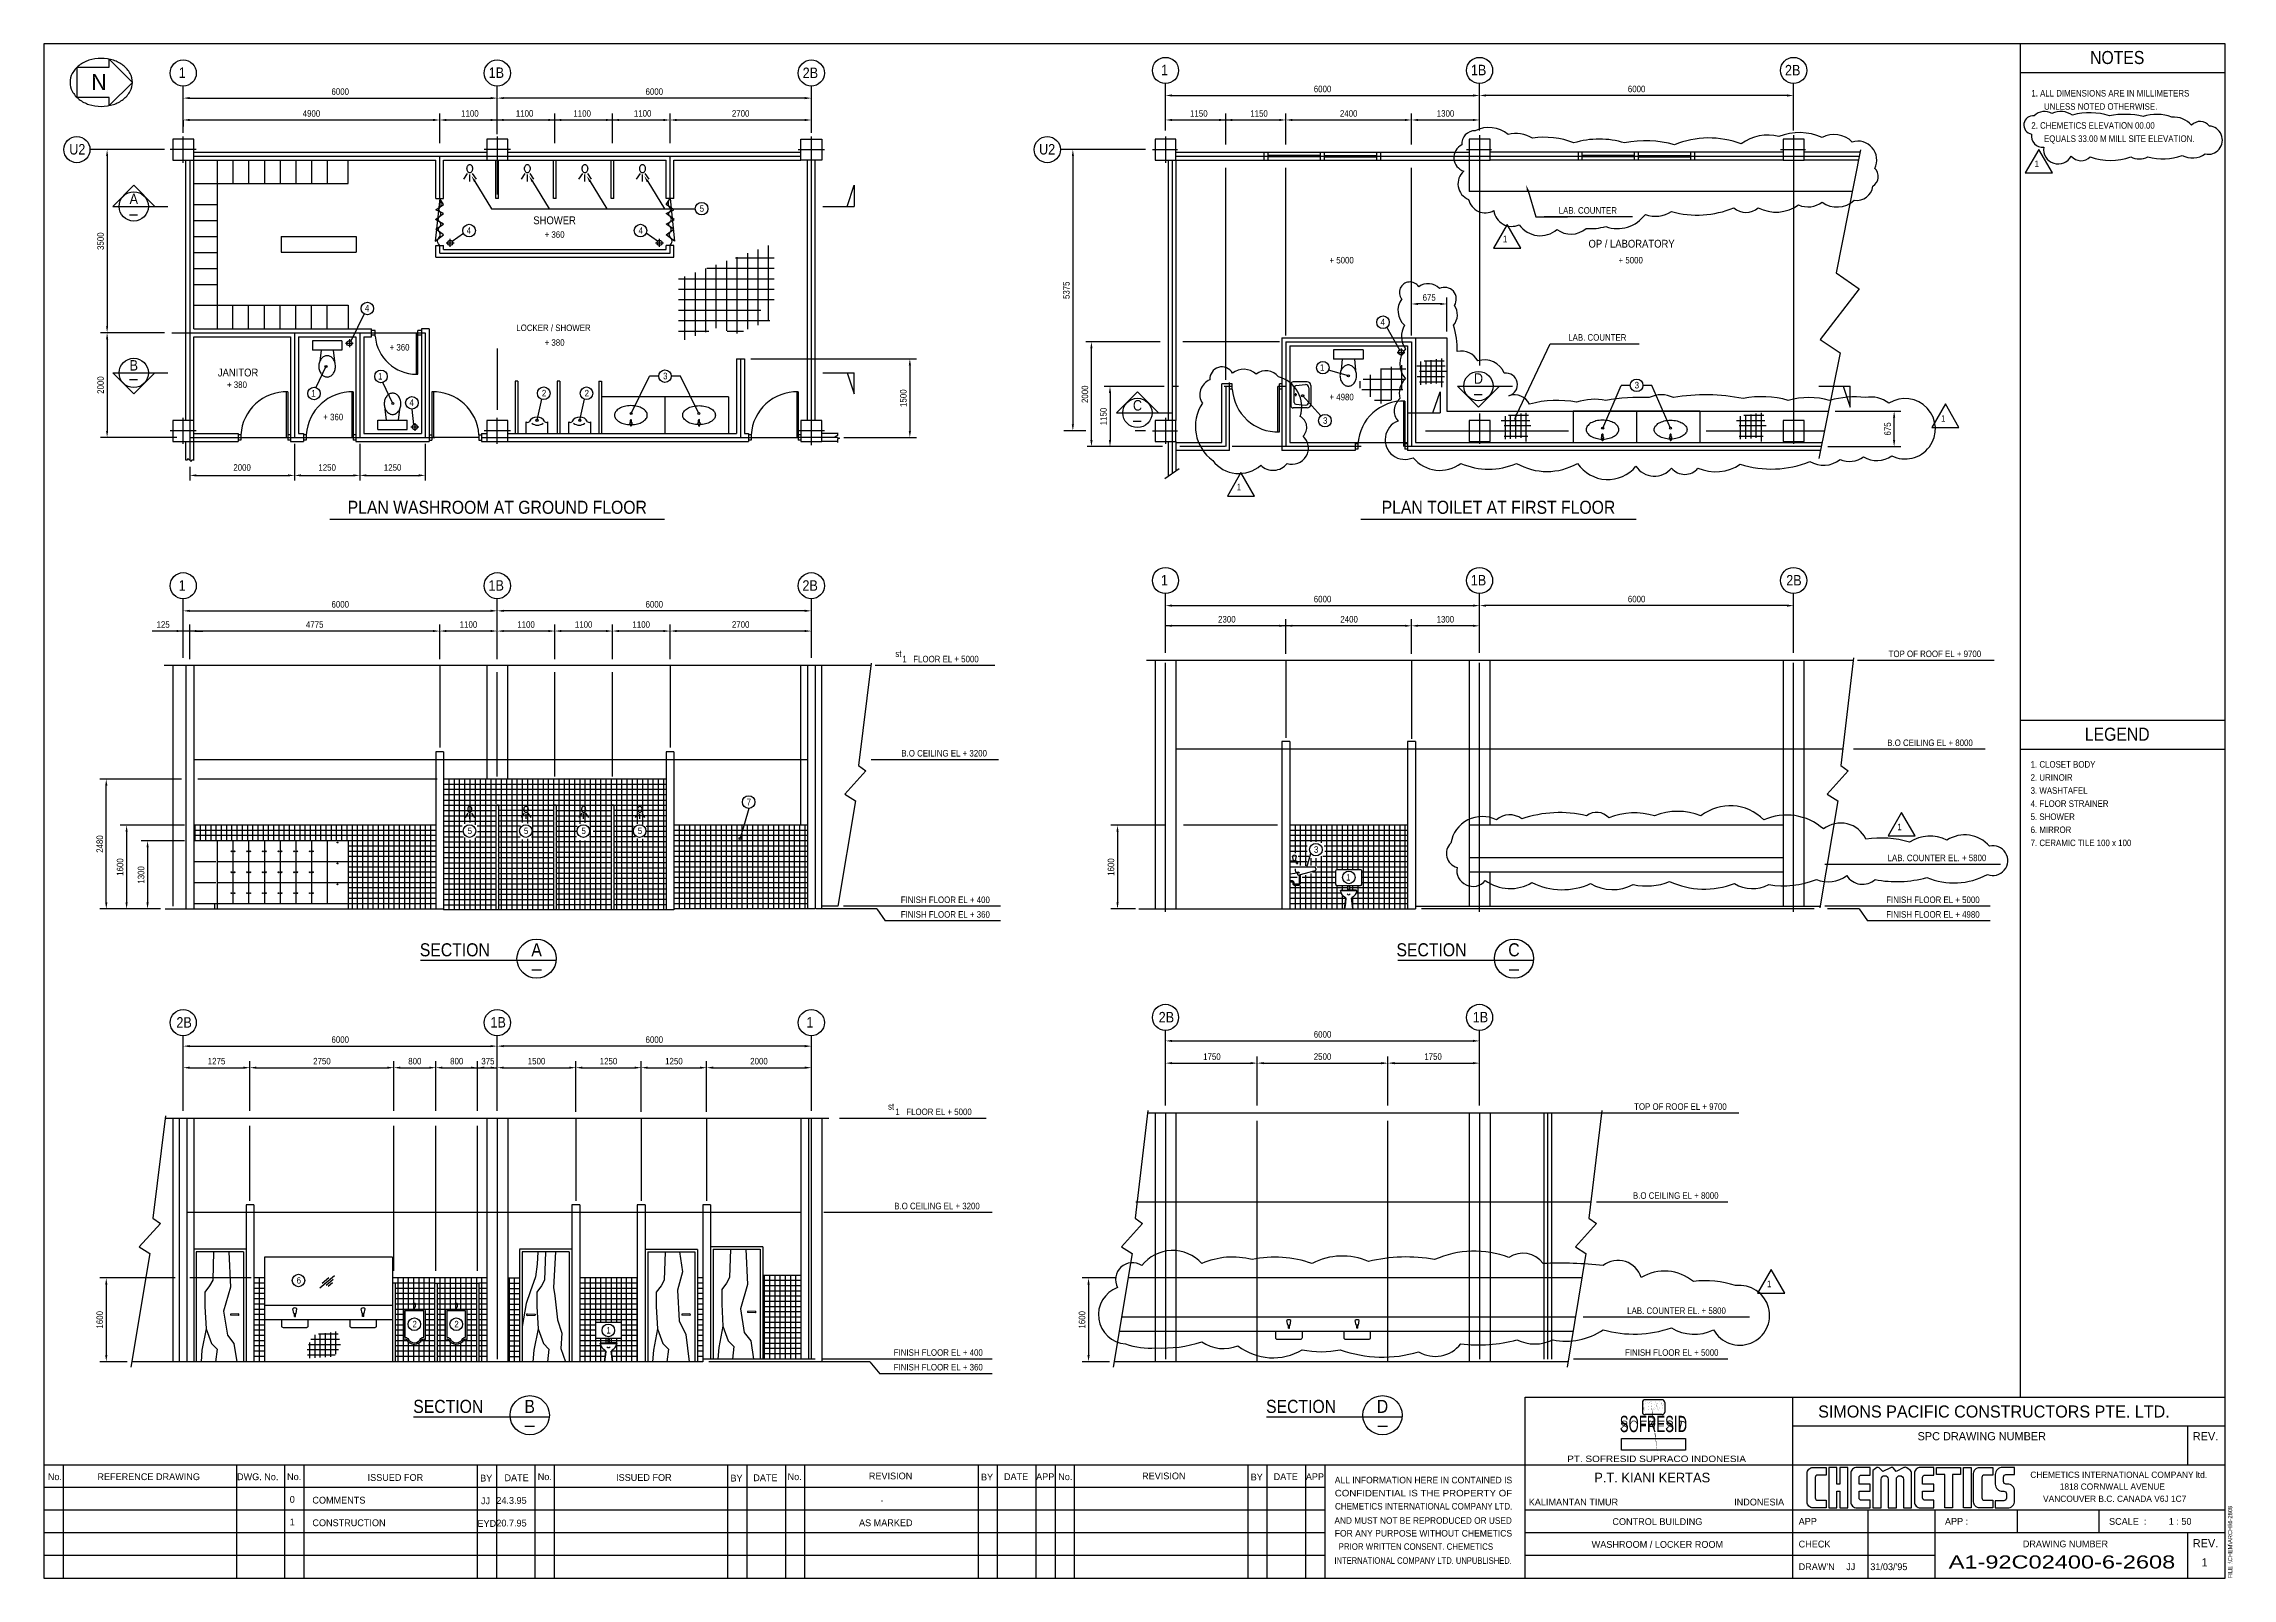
# Model space of a CAD drawing. Extents: x 150 to 41959, y 150 to 29473.
import ezdxf
from ezdxf.enums import TextEntityAlignment as Align

# ---------------------------------------------------------------- set-up
doc = ezdxf.new("R2010")
doc.units = 0
doc.header["$LTSCALE"] = 500
for name, pattern in [('CENTER', [0]), ('HIDDEN', [0]), ('HIDDEN2', [0]), ('PHANTOM', [0]), ('PHANTOM2', [0])]:
    doc.linetypes.add(name, pattern=pattern)
doc.layers.get('0').update_dxf_attribs({"linetype": 'CONTINUOUS'})
for name, color, linetype in [('AS', 6, 'CENTER'), ('CERAMIC', 4, 'CONTINUOUS'), ('COL', 4, 'CONTINUOUS'), ('DIM', 2, 'CONTINUOUS'), ('FORM', 1, 'CONTINUOUS')]:
    doc.layers.add(name, color=color, linetype=linetype)

msp = doc.modelspace()

# ---------------------------------------------------------------- texts
at = {"color": 0, "width": 0.9}
for s, p in [('1', (38266, 27178)), ('LAB. COUNTER', (30204, 26288)), ('1', (28109, 25741)), ('1', (36481, 22312)), ('1', (23025, 21001)), ('1', (35646, 14507)), ('1', (33155, 5774))]:
    msp.add_text(s, height=125, dxfattribs=at).set_placement(p, align=Align.MIDDLE_RIGHT)
msp.add_text('675', height=125, dxfattribs=at).set_placement((26617, 24625), align=Align.MIDDLE)
msp.add_text('LAB. COUNTER', height=125, dxfattribs=at).set_placement((29274, 23861), align=Align.MIDDLE_LEFT)
msp.add_text('675', height=125, rotation=90, dxfattribs=at).set_placement((35375, 22112), align=Align.MIDDLE)
at = {"color": 0, "width": 0.971994}
msp.add_text('A1-92C02400-6-2608', height=250, dxfattribs=at).set_placement((36543, 336), (40870, 336), align=Align.FIT)
at = {"layer": 'DIM', "color": 0, "width": 0.9}
for s, height, p in [('NOTES', 250, (39762, 29210)), ('1', 200, (2796, 28919)), ('1B', 200, (8796, 28919)), ('2B', 200, (14796, 28919)), ('1', 200, (21562, 28970)), ('1B', 200, (27562, 28970)), ('2B', 200, (33562, 28970)), ('1100', 125, (8291, 28141)), ('1100', 125, (9336, 28141)), ('1100', 125, (10436, 28141)), ('1100', 125, (11591, 28141)), ('1150', 125, (22217, 28141)), ('1150', 125, (23367, 28141)), ('U2', 200, (790, 27456)), ('U2', 200, (19318, 27456)), ('A', 200, (1870, 26510)), ('5', 125, (12722, 26324)), ('4', 125, (8271, 25905)), ('SHOWER', 150, (9909, 26099)), ('4', 125, (11556, 25905)), ('+ 360', 125, (9909, 25827)), ('OP / LABORATORY', 150, (30484, 25654)), ('+ 5000', 125, (24945, 25337)), ('+ 5000', 125, (30468, 25337)), ('4', 125, (6326, 24418)), ('LOCKER / SHOWER ', 125, (9909, 24047)), ('4', 125, (25730, 24154)), ('B', 200, (1870, 23327)), ('+ 360', 125, (6947, 23672)), ('+ 380', 125, (9909, 23764)), ('+ 380', 125, (3841, 22957)), ('1', 125, (6580, 23119)), ('3', 125, (12024, 23124)), ('1', 125, (24574, 23285)), ('D', 200, (27559, 23076)), ('3', 125, (30585, 22949)), ('1', 125, (5301, 22792)), ('4', 125, (7178, 22614)), ('2', 125, (9708, 22797)), ('2', 125, (10525, 22797)), ('C', 200, (21045, 22563)), ('+ 4980', 125, (24945, 22722)), ('+ 360', 125, (5680, 22340)), ('3', 125, (24632, 22273)), ('2000', 125, (3939, 21376)), ('PLAN WASHROOM AT GROUND FLOOR', 250, (8814, 20615)), ('PLAN TOILET AT FIRST FLOOR', 250, (27941, 20615)), ('1', 200, (21560, 19222)), ('1B', 200, (27560, 19222)), ('2B', 200, (33586, 19222)), ('1', 200, (2794, 19122)), ('1B', 200, (8794, 19122)), ('2B', 200, (14791, 19122)), ('2300', 125, (22752, 18475)), ('2400', 125, (25088, 18475)), ('1300', 125, (26927, 18475)), ('st', 125, (16477, 17817)), ('1   FLOOR EL + 5000', 125, (17282, 17715)), ('TOP OF ROOF EL + 9700', 125, (36279, 17815)), ('LEGEND', 250, (39762, 16279)), ('B.O CEILING EL + 3200', 125, (17351, 15915)), ('B.O CEILING EL + 8000', 125, (36186, 16115)), ('7', 125, (13622, 14985)), ('5', 125, (8290, 14432)), ('5', 125, (9365, 14432)), ('5', 125, (10465, 14432)), ('5', 125, (11540, 14432)), ('3', 125, (24459, 14075)), ('LAB. COUNTER EL. + 5800', 125, (36318, 13915)), ('1', 125, (25073, 13545)), ('FINISH FLOOR EL + 400', 125, (17374, 13115)), ('FINISH FLOOR EL + 5000', 125, (36241, 13115)), ('FINISH FLOOR EL + 360', 125, (17374, 12835)), ('FINISH FLOOR EL + 4980', 125, (36241, 12835)), ('SECTION', 250, (8003, 12159)), ('A', 250, (9565, 12159)), ('SECTION', 250, (26661, 12159)), ('C', 250, (28237, 12159)), ('2B', 200, (2831, 10773)), ('1B', 200, (8831, 10773)), ('1', 200, (14787, 10773)), ('2B', 200, (21597, 10873)), ('1B', 200, (27597, 10873)), ('375', 125, (8635, 10031)), ('1750', 125, (22467, 10118)), ('2500', 125, (24580, 10118)), ('1750', 125, (26692, 10118)), ('st', 125, (16338, 9165)), ('TOP OF ROOF EL + 9700', 125, (31417, 9163)), ('1   FLOOR EL + 5000', 125, (17149, 9063)), ('B.O CEILING EL + 8000', 125, (31328, 7463)), ('B.O CEILING EL + 3200', 125, (17215, 7263)), ('6', 125, (5023, 5843)), ('2', 125, (7236, 5007)), ('2', 125, (8036, 5007)), ('LAB. COUNTER EL. + 5800', 125, (31343, 5263)), ('1', 125, (10942, 4889)), ('FINISH FLOOR EL + 400', 125, (17239, 4463)), ('FINISH FLOOR EL + 360', 125, (17239, 4183)), ('FINISH FLOOR EL + 5000', 125, (31252, 4463)), ('SECTION', 250, (7878, 3434)), ('B', 250, (9433, 3434)), ('SECTION', 250, (24170, 3434)), ('D', 250, (25725, 3434))]:
    msp.add_text(s, height=height, dxfattribs=at).set_placement(p, align=Align.MIDDLE)
at = {"layer": 'DIM', "color": 0}
msp.add_text('N', height=300, dxfattribs=at).set_placement((1060, 28592))
at = {"layer": 'DIM', "color": 0, "width": 0.9}
for s, height, p in [('6000', 125, (5814, 28559)), ('6000', 125, (11814, 28559)), ('6000', 125, (24580, 28609)), ('6000', 125, (30580, 28609)), ('4900', 125, (5264, 28141)), ('2700', 125, (13464, 28141)), ('2400', 125, (25080, 28141)), ('1300', 125, (26930, 28141)), ('JANITOR', 150, (3862, 23190)), ('1250', 125, (5564, 21376)), ('1250', 125, (6814, 21376)), ('6000', 125, (5814, 18761)), ('6000', 125, (11814, 18761)), ('6000', 125, (24580, 18861)), ('6000', 125, (30580, 18861)), ('125', 125, (2430, 18375)), ('4775', 125, (5326, 18375)), ('1100', 125, (8264, 18375)), ('1100', 125, (9364, 18375)), ('1100', 125, (10464, 18375)), ('1100', 125, (11564, 18375)), ('2700', 125, (13464, 18375)), ('6000', 125, (5814, 10443)), ('6000', 125, (11814, 10443)), ('6000', 125, (24580, 10543)), ('1275', 125, (3451, 10031)), ('2750', 125, (5464, 10031)), ('800', 125, (7239, 10031)), ('800', 125, (8039, 10031)), ('1500', 125, (9564, 10031)), ('1250', 125, (10939, 10031)), ('1250', 125, (12189, 10031)), ('2000', 125, (13814, 10031))]:
    msp.add_text(s, height=height, dxfattribs=at).set_placement(p, align=Align.MIDDLE_CENTER)
for s, p in [('1. ALL DIMENSIONS ARE IN MILLIMETERS', (38121, 28427)), ('UNLESS NOTED OTHERWISE.', (38363, 28174)), ('2. CHEMETICS ELEVATION 00.00', (38121, 27811)), ('EQUALS 33.00 M MILL SITE ELEVATION.', (38363, 27559))]:
    msp.add_text(s, height=125, dxfattribs=at).set_placement(p, align=Align.BOTTOM_LEFT)
for s, p in [('3500', (1235, 25700)), ('5375', (19685, 24762)), ('2000', (1235, 22950)), ('1500', (16571, 22700)), ('2000', (20040, 22775)), ('1150', (20395, 22350)), ('2480', (1219, 14180)), ('1600', (1608, 13740)), ('1600', (20538, 13740)), ('1300', (2008, 13590)), ('1600', (1219, 5088)), ('1600', (19985, 5088))]:
    msp.add_text(s, height=125, rotation=90, dxfattribs=at).set_placement(p, align=Align.MIDDLE_CENTER)
for s, p in [('2. URINOIR', (38108, 15390)), ('1. CLOSET BODY', (38108, 15640)), ('3. WASHTAFEL', (38108, 15140)), ('4. FLOOR STRAINER', (38108, 14890)), ('5. SHOWER', (38108, 14640)), ('6. MIRROR', (38108, 14390)), ('7. CERAMIC TILE 100 x 100', (38108, 14140))]:
    msp.add_text(s, height=125, dxfattribs=at).set_placement(p)
at = {"layer": 'FORM', "color": 0}
for s, height, p in [('SIMONS PACIFIC CONSTRUCTORS PTE. LTD.', 230, (34049, 3221)), ('SPC DRAWING NUMBER', 155.79, (35948, 2786)), ('REV.', 155.8, (41206, 2786)), ('No.', 129.8, (228, 2025)), ('REFERENCE DRAWING', 129.82, (1175, 2025)), ('DWG. No.', 129.8, (3842, 2024)), ('No.', 129.8, (4798, 2025)), ('ISSUED FOR', 129.8, (6337, 2011)), ('BY', 129.8, (8487, 1998)), ('DATE', 129.8, (8952, 2005)), ('No.', 129.8, (9587, 2025)), ('ISSUED FOR', 129.8, (11084, 2011)), ('BY', 129.8, (13269, 1998)), ('DATE', 129.8, (13705, 2005)), ('No.', 129.8, (14361, 2025)), ('REVISION', 129.8, (15913, 2040)), ('BY', 129.8, (18055, 2019)), ('DATE', 129.8, (18494, 2026)), ('APP', 129.8, (19109, 2025)), ('No.', 129.8, (19531, 2025)), ('REVISION', 129.8, (21133, 2040)), ('BY', 129.8, (23207, 2019)), ('DATE', 129.8, (23646, 2026)), ('APP', 129.8, (24261, 2025)), ('P.T. KIANI KERTAS', 184, (29771, 1982)), ('CHEMETICS INTERNATIONAL COMPANY ltd.', 119.6, (38102, 2068)), ('0', 130, (4849, 1592)), ('COMMENTS', 129.8, (5282, 1577)), ('JJ', 129.8, (8502, 1564)), ('24.3.95', 129.8, (8796, 1571)), ('INDONESIA', 129.8, (32444, 1541)), ('VANCOUVER B.C. CANADA V6J 1C7', 119.6, (38345, 1609)), ('1818 CORNWALL AVENUE', 119.6, (38664, 1841)), ('1', 130, (4849, 1159)), ('CONSTRUCTION', 129.82, (5282, 1145)), ('EYD', 129.8, (8436, 1132)), ('20.7.95', 129.8, (8796, 1139)), ('AS MARKED', 129.8, (15725, 1145)), ('-', 130, (16136, 1577)), ('KALIMANTAN TIMUR', 129.82, (28520, 1541)), ('APP', 129.8, (33676, 1171)), ('APP :', 129.8, (36471, 1171)), ('SCALE  :', 129.8, (39606, 1171)), ('1 : 50', 129.8, (40747, 1171)), ('CHECK', 129.8, (33676, 738)), ('DRAWING NUMBER', 128.8, (37960, 742)), ('REV.', 155.8, (41206, 742)), ("DRAW'N", 129.8, (33676, 305)), ('JJ', 129.8, (34585, 305)), ("31/03/'95", 129.8, (35045, 305)), ('1', 156, (41372, 376))]:
    msp.add_text(s, height=height, dxfattribs=at).set_placement(p)
for s, height, width, p, p2 in [('SOFRESID', 311.7, 0.82599, (30259, 2942), (31544, 2942)), ('ALL INFORMATION HERE IN CONTAINED IS', 125, 0.854774, (24814, 1963), (28203, 1963)), ('CONFIDENTIAL IS THE PROPERTY OF', 125, 0.983212, (24814, 1714), (28203, 1714)), ('AND MUST NOT BE REPRODUCED OR USED', 125, 0.823849, (24808, 1190), (28197, 1190)), ('CHEMETICS INTERNATIONAL COMPANY LTD.', 125, 0.837176, (24818, 1463), (28206, 1463)), ('FOR ANY PURPOSE WITHOUT CHEMETICS', 125, 0.879876, (24813, 947), (28202, 947)), ('INTERNATIONAL COMPANY LTD. UNPUBLISHED.', 125, 0.776644, (24808, 425), (28196, 425))]:
    msp.add_text(s, height=height, dxfattribs=dict(at, width=width)).set_placement(p, p2, align=Align.FIT)
at = {"layer": 'FORM', "color": 0, "width": 1.15}
msp.add_text('PT. SOFRESID SUPRACO INDONESIA', height=123.75, dxfattribs=at).set_placement((30962, 2432), align=Align.MIDDLE)
at = {"layer": 'FORM', "color": 0}
for s, p in [('CONTROL BUILDING', (30977, 1232)), ('WASHROOM / LOCKER ROOM', (30977, 799))]:
    msp.add_text(s, height=130, dxfattribs=at).set_placement(p, align=Align.MIDDLE)
at = {"layer": 'FORM', "color": 0, "width": 0.9}
msp.add_text('FILE :\\CHEM\\ARCHI\\6-2808', height=79.5, rotation=90, dxfattribs=at).set_placement((41982, 150), align=Align.BOTTOM_LEFT)
msp.add_text('PRIOR WRITTEN CONSENT. CHEMETICS', height=125, dxfattribs=at).set_placement((24888, 693))

# ---------------------------------------------------------------- blocks, each defined once
blk = doc.blocks.new('AR')
at = {"color": 0}
blk.add_solid([(0, 0), (-1, 0.21875), (-1, -0.21875)], dxfattribs=at)

# ---------------------------------------------------------------- linework, layer by layer
at = {"color": 0}
for p, q in [((2864, 22275), (2864, 27250)), ((3014, 27400), (8614, 27400)), ((3014, 27250), (7639, 27250)), ((3014, 24025), (3014, 27250)), ((3464, 27250), (3464, 24025)), ((3764, 27250), (3764, 26800)), ((4064, 27250), (4064, 26800)), ((4364, 27250), (4364, 26800)), ((4664, 27250), (4664, 26800)), ((4964, 27250), (4964, 26800)), ((5264, 27250), (5264, 26800)), ((5564, 27250), (5564, 26800)), ((5964, 26800), (5964, 27250)), ((7639, 26516), (7639, 27250)), ((7789, 27250), (8639, 27250)), ((7789, 26516), (7789, 27250)), ((8789, 26516), (8789, 27250)), ((8839, 26516), (8839, 27250)), ((8989, 27250), (12039, 27250)), ((9014, 27400), (14614, 27400)), ((9889, 26516), (9889, 27250)), ((9939, 26516), (9939, 27250)), ((10989, 26516), (10989, 27250)), ((11039, 26516), (11039, 27250)), ((12039, 26516), (12039, 27250)), ((12189, 27250), (14614, 27250)), ((12189, 26516), (12189, 27250)), ((14739, 22275), (14739, 27250)), ((14889, 22275), (14889, 27250)), ((21630, 27250), (21630, 22275)), ((21780, 27400), (27380, 27400)), ((21780, 27250), (27380, 27250)), ((21780, 27250), (21780, 22275)), ((23467, 27250), (23467, 27400)), ((23542, 27250), (23542, 27400)), ((24542, 27340), (23542, 27340)), ((24542, 27310), (23542, 27310)), ((24542, 27250), (24542, 27400)), ((24617, 27250), (24617, 27400)), ((24617, 27340), (25617, 27340)), ((24617, 27310), (25617, 27310)), ((25617, 27250), (25617, 27400)), ((25692, 27250), (25692, 27400)), ((27380, 27250), (27380, 26650)), ((33380, 27400), (27780, 27400)), ((33380, 27250), (27780, 27250)), ((29467, 27250), (29467, 27400)), ((29542, 27250), (29542, 27400)), ((30542, 27340), (29542, 27340)), ((30542, 27310), (29542, 27310)), ((30542, 27250), (30542, 27400)), ((30617, 27250), (30617, 27400)), ((30617, 27340), (31617, 27340)), ((30617, 27310), (31617, 27310)), ((31617, 27250), (31617, 27400)), ((31692, 27250), (31692, 27400)), ((34846, 27400), (33780, 27400)), ((34817, 27250), (33780, 27250)), ((3014, 26800), (5964, 26800)), ((8241, 26991), (8168, 26883)), ((8289, 26843), (8289, 26972)), ((8336, 26991), (8409, 26883)), ((9341, 26991), (9268, 26883)), ((9389, 26843), (9389, 26972)), ((9436, 26991), (9509, 26883)), ((10441, 26991), (10368, 26883)), ((10489, 26843), (10489, 26972)), ((10536, 26991), (10609, 26883)), ((11541, 26991), (11468, 26883)), ((11589, 26843), (11589, 26972)), ((11636, 26991), (11709, 26883)), ((3014, 26400), (3464, 26400)), ((7639, 26516), (7789, 26516)), ((8839, 26516), (8789, 26516)), ((9939, 26516), (9889, 26516)), ((11039, 26516), (10989, 26516)), ((12189, 26516), (12039, 26516)), ((34699, 26650), (27380, 26650)), ((28506, 26659), (28658, 26163)), ((3014, 26095), (3464, 26095)), ((28658, 26163), (29258, 26163)), ((30504, 26163), (28816, 26163)), ((3014, 25790), (3464, 25790)), ((4687, 25787), (6115, 25787)), ((4687, 25787), (4687, 25487)), ((6115, 25787), (6115, 25487)), ((7639, 25616), (7789, 25616)), ((7639, 25393), (7639, 25616)), ((7789, 25543), (7789, 25616)), ((7789, 25543), (12039, 25543)), ((12039, 25543), (12039, 25616)), ((12189, 25616), (12039, 25616)), ((12189, 25393), (12189, 25616)), ((3014, 25485), (3464, 25485)), ((3014, 25180), (3464, 25180)), ((4687, 25487), (6115, 25487)), ((7639, 25393), (12189, 25393)), ((3014, 24875), (3464, 24875)), ((3014, 24475), (5964, 24475)), ((3764, 24025), (3764, 24475)), ((4064, 24025), (4064, 24475)), ((4364, 24025), (4364, 24475)), ((4664, 24025), (4664, 24475)), ((4964, 24025), (4964, 24475)), ((5264, 24025), (5264, 24475)), ((5564, 24025), (5564, 24475)), ((5964, 24475), (5964, 24025)), ((26830, 24500), (26405, 24500)), ((26955, 23975), (26955, 24625)), ((3014, 24025), (6413, 24025)), ((3014, 22275), (3014, 23875)), ((3014, 23875), (4864, 23875)), ((4864, 23875), (4864, 21875)), ((5014, 23875), (6114, 23875)), ((5014, 23875), (5014, 22025)), ((6114, 23875), (6114, 21875)), ((6264, 23875), (6264, 22025)), ((6264, 23875), (6413, 23875)), ((6413, 23875), (6413, 24025)), ((6479, 23994), (6413, 23994)), ((6479, 23906), (6413, 23906)), ((6479, 23884), (6479, 23994)), ((6479, 23950), (7271, 23950)), ((7271, 23158), (7271, 23950)), ((7298, 23158), (7298, 23994)), ((7364, 23994), (7298, 23994)), ((7364, 23906), (7298, 23906)), ((7364, 24025), (7364, 22025)), ((7514, 24025), (7364, 24025)), ((7514, 24025), (7514, 21875)), ((23805, 23850), (26955, 23850)), ((23805, 23850), (23805, 21700)), ((26355, 23850), (26355, 21850)), ((26955, 23850), (26955, 22450)), ((5282, 23797), (5282, 23620)), ((5845, 23797), (5282, 23797)), ((5845, 23620), (5282, 23620)), ((5448, 23620), (5425, 23409)), ((5679, 23620), (5702, 23409)), ((5845, 23797), (5845, 23620)), ((13384, 23450), (13384, 22025)), ((13384, 23450), (13534, 23450)), ((13534, 23450), (13534, 22025)), ((23955, 23700), (26205, 23700)), ((23955, 23700), (23955, 21850)), ((25354, 23622), (24791, 23622)), ((24791, 23622), (24791, 23445)), ((25354, 23445), (24791, 23445)), ((24957, 23445), (24934, 23234)), ((25188, 23445), (25211, 23234)), ((25354, 23622), (25354, 23445)), ((26205, 23700), (26205, 21700)), ((28286, 22382), (28926, 23736)), ((28926, 23736), (30630, 23736)), ((7271, 23158), (7298, 23158)), ((9156, 23025), (9156, 22025)), ((9206, 23025), (9156, 23025)), ((9206, 23025), (9206, 22025)), ((9956, 23025), (9956, 22025)), ((10006, 23025), (9956, 23025)), ((10006, 23025), (10006, 22025)), ((10756, 23025), (10756, 22025)), ((10756, 23025), (10806, 23025)), ((10806, 23025), (10806, 22025)), ((22805, 22850), (22805, 23000)), ((24288, 23012), (24019, 23012)), ((4784, 22820), (4784, 21950)), ((4814, 22819), (4814, 21900)), ((6034, 22820), (6034, 21950)), ((6064, 22819), (6064, 21900)), ((7564, 22819), (7564, 21900)), ((7594, 22820), (7594, 21950)), ((13230, 22728), (10806, 22728)), ((12018, 22728), (12018, 22025)), ((13230, 22728), (13230, 22025)), ((14534, 22820), (14534, 21950)), ((14564, 22819), (14564, 21900)), ((22655, 21850), (22655, 22975)), ((22805, 22975), (22655, 22975)), ((22805, 21700), (22805, 22975)), ((22855, 22975), (22805, 22975)), ((22856, 22875), (22805, 22875)), ((22855, 22875), (22855, 22975)), ((23725, 22055), (23725, 22925)), ((23755, 22055), (23755, 22975)), ((23805, 22975), (23755, 22975)), ((23805, 22875), (23755, 22875)), ((23974, 22967), (23974, 22558)), ((24037, 22616), (24037, 22910)), ((24037, 22768), (24091, 22768)), ((24064, 22794), (24064, 22739)), ((24073, 22943), (24254, 22961)), ((24073, 22583), (24254, 22565)), ((24317, 22898), (24317, 22628)), ((24356, 22945), (24356, 22581)), ((26125, 22645), (26125, 21775)), ((26155, 22644), (26155, 21725)), ((6532, 22279), (7095, 22279)), ((6532, 22102), (6532, 22279)), ((6698, 22279), (6675, 22491)), ((6929, 22279), (6952, 22491)), ((7095, 22102), (7095, 22279)), ((9363, 22025), (9363, 22249)), ((9783, 22025), (9783, 22249)), ((10180, 22025), (10180, 22249)), ((10600, 22025), (10600, 22249)), ((11358, 22241), (11358, 22282)), ((11358, 22207), (11358, 22177)), ((11378, 22241), (11378, 22282)), ((11378, 22207), (11378, 22177)), ((12658, 22241), (12658, 22282)), ((12658, 22207), (12658, 22177)), ((12678, 22241), (12678, 22282)), ((12678, 22207), (12678, 22177)), ((24288, 22513), (24019, 22513)), ((26955, 22450), (34246, 22450)), ((31791, 22450), (29368, 22450)), ((29368, 22450), (29368, 21850)), ((30580, 22450), (30580, 21850)), ((31791, 22450), (31791, 21850)), ((34371, 22450), (35625, 22450)), ((35500, 21900), (35500, 22325)), ((2864, 21521), (2864, 21875)), ((3014, 22025), (3864, 22025)), ((3014, 21875), (3864, 21875)), ((3014, 21521), (3014, 21875)), ((3864, 22025), (3864, 21875)), ((3915, 22000), (3864, 22000)), ((3914, 21900), (3864, 21900)), ((3914, 22000), (3914, 21900)), ((3914, 21950), (4814, 21950)), ((4864, 22000), (4814, 22000)), ((4864, 21900), (4814, 21900)), ((4864, 21875), (5114, 21875)), ((5014, 22025), (5114, 22025)), ((5114, 22025), (5114, 21875)), ((5165, 22000), (5114, 22000)), ((5164, 21900), (5114, 21900)), ((5164, 22000), (5164, 21900)), ((5164, 21950), (6064, 21950)), ((6114, 22000), (6064, 22000)), ((6114, 21900), (6064, 21900)), ((6114, 21875), (7514, 21875)), ((6264, 22025), (7364, 22025)), ((6532, 22102), (7095, 22102)), ((7514, 22000), (7564, 22000)), ((7514, 21900), (7564, 21900)), ((8464, 21950), (7564, 21950)), ((8462, 22000), (8514, 22000)), ((8464, 22000), (8464, 21900)), ((8464, 21900), (8514, 21900)), ((8514, 22025), (8514, 21875)), ((8514, 22025), (8614, 22025)), ((8514, 21875), (8614, 21875)), ((9014, 22025), (13384, 22025)), ((9014, 21875), (13614, 21875)), ((13534, 22025), (13614, 22025)), ((13614, 22025), (13614, 21875)), ((13665, 22000), (13614, 22000)), ((13664, 21900), (13614, 21900)), ((13664, 22000), (13664, 21900)), ((13664, 21950), (14564, 21950)), ((14614, 22000), (14564, 22000)), ((14614, 21900), (14564, 21900)), ((15312, 22025), (15014, 22025)), ((15312, 21875), (15014, 21875)), ((21630, 21875), (21630, 21203)), ((21780, 21875), (21780, 21310)), ((21780, 21850), (22655, 21850)), ((23955, 21850), (26205, 21850)), ((25205, 21850), (25205, 21700)), ((25256, 21825), (25205, 21825)), ((25255, 21825), (25255, 21725)), ((26205, 21825), (26155, 21825)), ((26355, 21850), (34124, 21850)), ((29919, 21963), (29919, 22005)), ((29919, 21930), (29919, 21899)), ((29939, 21963), (29939, 22005)), ((29939, 21930), (29939, 21899)), ((31220, 21963), (31220, 22005)), ((31220, 21930), (31220, 21899)), ((31240, 21963), (31240, 22005)), ((31240, 21930), (31240, 21899)), ((34234, 21775), (35625, 21775)), ((22805, 21700), (21780, 21700)), ((25205, 21700), (23805, 21700)), ((25255, 21725), (25205, 21725)), ((26205, 21725), (26155, 21725)), ((34094, 21700), (26205, 21700)), ((15949, 17590), (2451, 17590)), ((2864, 17590), (2864, 12940)), ((3014, 17590), (3014, 12940)), ((14739, 17590), (14739, 12940)), ((14889, 17590), (14889, 12940)), ((34715, 17690), (21217, 17690)), ((7639, 15940), (7639, 12940)), ((7789, 15940), (7789, 12920)), ((12039, 15940), (12039, 12920)), ((12189, 15940), (12189, 12920)), ((23805, 16140), (23805, 12940)), ((23955, 16140), (23955, 12940)), ((26205, 16140), (26205, 12940)), ((26355, 16140), (26355, 12940)), ((8253, 14771), (8198, 14690)), ((8289, 14660), (8289, 14757)), ((8324, 14771), (8379, 14690)), ((8789, 14920), (8789, 12920)), ((8839, 14920), (8789, 14920)), ((8839, 14920), (8839, 12920)), ((9328, 14771), (9273, 14690)), ((9364, 14660), (9364, 14757)), ((9399, 14771), (9454, 14690)), ((9889, 14920), (9889, 12920)), ((9939, 14920), (9889, 14920)), ((9939, 14920), (9939, 12920)), ((10428, 14771), (10373, 14690)), ((10464, 14660), (10464, 14757)), ((10499, 14771), (10554, 14690)), ((10989, 14920), (10989, 12920)), ((11039, 14920), (10989, 14920)), ((11039, 14920), (11039, 12920)), ((11503, 14771), (11448, 14690)), ((11539, 14660), (11539, 14757)), ((11574, 14771), (11629, 14690)), ((5964, 14240), (3014, 14240)), ((3464, 14240), (3464, 12940)), ((3764, 14240), (3764, 13040)), ((4064, 14240), (4064, 13040)), ((4364, 14240), (4364, 13040)), ((4664, 14240), (4664, 13040)), ((4964, 14240), (4964, 13040)), ((5264, 14240), (5264, 13040)), ((5564, 14240), (5564, 13040)), ((5964, 14240), (5964, 12940)), ((33380, 14540), (27380, 14540)), ((5964, 13840), (3464, 13840)), ((24080, 13853), (23955, 13853)), ((24080, 13833), (23955, 13833)), ((24023, 13864), (24008, 13951)), ((24023, 13962), (24030, 13938)), ((24023, 13864), (24066, 13864)), ((24066, 13962), (24061, 13944)), ((24066, 13864), (24082, 13951)), ((24085, 13806), (24085, 13828)), ((24085, 13806), (24105, 13806)), ((24105, 13806), (24105, 13828)), ((33380, 13915), (27380, 13915)), ((5964, 13440), (3464, 13440)), ((24430, 13740), (23955, 13740)), ((24147, 13629), (23955, 13603)), ((24055, 13705), (24055, 13676)), ((24090, 13641), (24127, 13648)), ((24102, 13623), (24102, 13605)), ((24440, 13671), (24127, 13586)), ((24455, 13715), (24455, 13690)), ((25065, 13389), (25065, 13303)), ((25095, 13389), (25095, 13303)), ((33380, 13640), (27380, 13640)), ((5964, 13040), (3014, 13040)), ((3414, 13040), (3414, 12940)), ((15320, 12990), (15014, 12990)), ((24925, 13290), (25234, 13290)), ((24929, 13290), (24929, 13295)), ((24934, 13300), (25080, 13303)), ((25225, 13300), (25080, 13303)), ((25230, 13290), (25230, 13295)), ((25230, 13290), (25230, 13295)), ((26355, 12990), (34086, 12990)), ((2468, 12940), (7789, 12940)), ((12189, 12920), (7789, 12920)), ((14889, 12940), (12189, 12940)), ((21070, 12940), (26355, 12940)), ((15147, 8938), (2469, 8938)), ((2614, 8938), (2614, 4288)), ((2739, 8938), (2739, 4288)), ((2889, 4288), (2889, 8938)), ((3014, 8938), (3014, 4288)), ((8614, 8938), (8614, 4288)), ((9014, 8938), (9014, 4288)), ((14614, 8938), (14614, 4338)), ((14764, 4338), (14764, 8938)), ((15014, 8938), (15014, 4288)), ((29907, 9038), (21235, 9038)), ((21380, 9038), (21380, 4288)), ((21780, 9038), (21780, 4288)), ((27380, 9038), (27380, 4288)), ((27780, 9038), (27780, 4288)), ((4014, 7288), (4014, 4288)), ((4164, 7288), (4164, 4288)), ((10239, 7288), (10239, 4288)), ((10389, 7288), (10389, 4288)), ((11489, 7288), (11489, 4288)), ((11639, 7288), (11639, 4288)), ((12739, 7288), (12739, 4288)), ((12889, 7288), (12889, 4338)), ((4014, 6438), (3014, 6438)), ((3064, 6388), (3064, 4288)), ((3964, 6388), (3064, 6388)), ((3964, 6388), (3964, 4288)), ((4364, 6288), (4364, 4288)), ((6814, 6288), (4364, 6288)), ((6814, 6288), (6814, 4288)), ((10239, 6438), (9239, 6438)), ((9239, 6435), (9239, 4288)), ((9289, 6388), (9289, 4288)), ((10189, 6388), (9289, 6388)), ((10189, 6388), (10189, 4288)), ((11639, 6438), (12639, 6438)), ((11689, 6388), (12589, 6388)), ((11689, 6388), (11689, 4288)), ((12589, 6388), (12589, 4288)), ((12639, 6435), (12639, 4288)), ((12889, 6488), (13889, 6488)), ((12939, 6438), (12939, 4338)), ((12939, 6438), (13839, 6438)), ((13839, 6438), (13839, 4338)), ((13889, 6485), (13889, 4338)), ((29535, 5888), (20865, 5888)), ((6864, 5788), (6814, 5788)), ((6864, 5788), (6864, 4288)), ((7614, 5788), (7614, 4288)), ((7614, 5788), (7664, 5788)), ((7664, 5788), (7664, 4288)), ((8414, 5788), (8414, 4288)), ((8414, 5788), (8464, 5788)), ((8464, 5788), (8464, 4288)), ((3869, 5205), (3717, 5198)), ((3717, 5198), (3717, 5178)), ((3869, 5171), (3717, 5178)), ((6814, 5361), (4364, 5361)), ((6814, 5088), (4364, 5088)), ((4926, 5212), (4910, 5299)), ((4926, 5212), (4969, 5212)), ((4937, 5154), (4937, 5195)), ((4937, 5154), (4957, 5154)), ((4957, 5154), (4957, 5195)), ((4969, 5212), (4984, 5299)), ((6231, 5212), (6215, 5299)), ((6274, 5212), (6231, 5212)), ((6242, 5154), (6242, 5195)), ((6262, 5154), (6242, 5154)), ((6262, 5154), (6262, 5195)), ((6274, 5212), (6290, 5299)), ((7215, 5409), (7245, 5409)), ((7215, 5399), (7215, 5409)), ((7215, 5399), (7245, 5399)), ((7215, 5388), (7245, 5388)), ((7215, 5388), (7215, 5330)), ((7215, 5330), (7225, 5321)), ((7225, 5388), (7225, 5399)), ((7225, 5288), (7225, 5321)), ((7235, 5388), (7235, 5399)), ((7245, 5330), (7235, 5321)), ((7235, 5288), (7235, 5321)), ((7245, 5399), (7245, 5409)), ((7245, 5388), (7245, 5330)), ((8015, 5399), (8015, 5409)), ((8015, 5409), (8045, 5409)), ((8015, 5399), (8045, 5399)), ((8015, 5388), (8015, 5330)), ((8015, 5388), (8045, 5388)), ((8015, 5330), (8025, 5321)), ((8025, 5388), (8025, 5399)), ((8025, 5288), (8025, 5321)), ((8035, 5388), (8035, 5399)), ((8045, 5330), (8035, 5321)), ((8035, 5288), (8035, 5321)), ((8045, 5399), (8045, 5409)), ((8045, 5388), (8045, 5330)), ((9383, 5205), (9535, 5198)), ((9383, 5171), (9535, 5178)), ((9535, 5198), (9535, 5178)), ((12494, 5205), (12342, 5198)), ((12342, 5198), (12342, 5178)), ((12494, 5171), (12342, 5178)), ((13744, 5255), (13592, 5248)), ((13592, 5248), (13592, 5228)), ((13744, 5221), (13592, 5228)), ((29410, 5138), (20739, 5138)), ((23917, 4987), (23901, 5074)), ((23960, 4987), (23975, 5074)), ((25222, 4987), (25206, 5074)), ((25265, 4987), (25281, 5074)), ((10784, 4638), (11093, 4638)), ((10788, 4638), (10788, 4643)), ((10793, 4648), (10939, 4651)), ((10924, 4737), (10924, 4651)), ((11084, 4648), (10939, 4651)), ((10954, 4737), (10954, 4651)), ((11089, 4638), (11089, 4643)), ((11089, 4638), (11089, 4643)), ((29364, 4863), (20694, 4863)), ((23917, 4987), (23960, 4987)), ((23928, 4929), (23928, 4970)), ((23928, 4929), (23948, 4929)), ((23948, 4929), (23948, 4970)), ((25265, 4987), (25222, 4987)), ((25233, 4929), (25233, 4970)), ((25253, 4929), (25233, 4929)), ((25253, 4929), (25253, 4970)), ((12739, 4288), (1832, 4288)), ((14889, 4338), (12739, 4338)), ((29268, 4288), (20598, 4288))]:
    msp.add_line(p, q, dxfattribs=at)
at = {"color": 0, "linetype": 'HIDDEN'}
for p, q in [((21840, 21352), (21570, 21160)), ((2614, 17590), (2614, 12990)), ((14614, 14540), (14614, 17590)), ((15014, 12940), (15014, 17590)), ((21380, 17690), (21380, 12940)), ((21780, 17690), (21780, 12940)), ((3436, 13840), (3014, 13840)), ((3436, 13440), (3014, 13440))]:
    msp.add_line(p, q, dxfattribs=at)
at = {"color": 0, "linetype": 'PHANTOM2'}
for p, q in [((7789, 15940), (7639, 15940)), ((12189, 15940), (12039, 15940)), ((23805, 15990), (21780, 15990)), ((23955, 16140), (23805, 16140)), ((23955, 15990), (23805, 15990)), ((26205, 15990), (23955, 15990)), ((26355, 16140), (26205, 16140)), ((26355, 15990), (26205, 15990)), ((34524, 15990), (26355, 15990)), ((7639, 15790), (3014, 15790)), ((7789, 15790), (7639, 15790)), ((12039, 15790), (7789, 15790)), ((12189, 15790), (12039, 15790)), ((14739, 15790), (12189, 15790)), ((4014, 7138), (2889, 7138)), ((4164, 7288), (4014, 7288)), ((4164, 7138), (4014, 7138)), ((10239, 7138), (4164, 7138)), ((10389, 7288), (10239, 7288)), ((10389, 7138), (10239, 7138)), ((11489, 7138), (10389, 7138)), ((11639, 7288), (11489, 7288)), ((11639, 7138), (11489, 7138)), ((12739, 7138), (11639, 7138)), ((12889, 7288), (12739, 7288)), ((12889, 7138), (12739, 7138)), ((14614, 7138), (12889, 7138)), ((29707, 7338), (21015, 7338))]:
    msp.add_line(p, q, dxfattribs=at)
at = {"color": 0}
for points in [[(38176, 28097, 0.961681), (38124, 27745, 0.500094), (38359, 27496, 0.84979), (38882, 27327, 0.449484), (39248, 27313, 0.177342), (40019, 27313, 0.258953), (40346, 27313, 0.1671), (41000, 27340, 0.276811), (41444, 27366, 1.063762), (41523, 27901, 0.477929), (41183, 27914, 0.237866), (40804, 28071, 0.165756), (40255, 28084, 0.101655), (39614, 28097, 0.143582), (38908, 28110, 0.265387), (38516, 28137, 0.347493), (38176, 28097, 0.236868)], [(27495, 27810, 0.454259), (27243, 27541, 0.679773), (27279, 27038, 0.566437), (27369, 26499, 0.499798), (27854, 26284, 0.51029), (28339, 26015, 0.449906), (29058, 25925, 0.360881), (29615, 25943, 0.082707), (29992, 25979, 0.330987), (30747, 26212, 0.238225), (31250, 26266, 0.168353), (32436, 26338, 0.384356), (32903, 26338, 0.278635), (33675, 26392, 0.267385), (34124, 26446, 0.358523), (34735, 26481, 0.414174), (35095, 26751, 0.496705), (35131, 27092, 0.66378), (34699, 27595, 0.326465), (34124, 27684, 0.196663), (33298, 27702, 0.2234), (32579, 27559, 0.19114), (31304, 27541, 0.122579), (30352, 27577, 0.150952), (29381, 27577, 0.139516), (28591, 27666, 0.200864), (28124, 27738, 0.299583), (27495, 27810, -0.238595)], [(33891, 21490, 0.311526), (34466, 21526, 0.266674), (34915, 21580, 0.305134), (35454, 21598, 1.712286), (35400, 22603, 0.219502), (34951, 22711, 0.098954), (34268, 22657, 0.138805), (33478, 22657, 0.121483), (32615, 22693, 0.093161), (31286, 22711, 0.231916), (30819, 22711, 0.055348), (29992, 22657, 0.135659), (29435, 22621, 0.119349), (28537, 22585, 0.372869), (28142, 22747, 0.937524), (28052, 23178, 0.391858), (27549, 23411, 0.33661), (27154, 23591, 0.086366), (27082, 24094, 0.344544), (27100, 24471, 0.763805), (26812, 24794, 0.379944), (26417, 24830, 1.049962), (26094, 24596, 0.390753), (26147, 24094, 0.297468), (26165, 23645, 0.377308), (26165, 23070, 0.277144), (26058, 22693, 0.414493), (26022, 22262, 1.030577), (26309, 21562, 0.399515), (27225, 21454, 0.212293), (28285, 21454, 0.265294), (29453, 21454, 0.503631), (30567, 21400, 0.501811), (31250, 21365, 0.478977), (31753, 21365, 0.258364), (32561, 21436, 0.174115), (33891, 21490, 2.672304)], [(22482, 21508, 0.43572), (23399, 21418, 0.453965), (23902, 21454, 0.814171), (24207, 21975, 0.512866), (24153, 22352, 0.433352), (23740, 23106, 0.413955), (23309, 23160, 0.367578), (22860, 23178, 0.801471), (22428, 23052, 0.470868), (22285, 22603, 0.401121), (22482, 21508, 0.646754)], [(11368, 22557, 0.05879), (11242, 22542, 0.072376), (11147, 22504, 0.106624), (11075, 22439, 0.15677), (11055, 22376, 0.15677), (11075, 22313, 0.106624), (11147, 22248, 0.072376), (11242, 22210, 0.05414), (11358, 22196, 0.05879)], [(11378, 22196, 0.05414), (11493, 22210, 0.072376), (11589, 22248, 0.106624), (11660, 22313, 0.15677), (11680, 22376, 0.15677), (11660, 22439, 0.106624), (11589, 22504, 0.072376), (11493, 22542, 0.05879), (11368, 22557, 0.05879)], [(12658, 22196, -0.05414), (12543, 22210, -0.072376), (12447, 22248, -0.106624), (12376, 22313, -0.15677), (12356, 22376, -0.15677), (12376, 22439, -0.106624), (12447, 22504, -0.072376), (12543, 22542, -0.05879), (12668, 22557, -0.05879)], [(12668, 22557, -0.05879), (12794, 22542, -0.072376), (12890, 22504, -0.106624), (12961, 22439, -0.15677), (12981, 22376, -0.15677), (12961, 22313, -0.106624), (12890, 22248, -0.072376), (12794, 22210, -0.05414), (12678, 22196, -0.05879)], [(29929, 22279, 0.05879), (29804, 22264, 0.072376), (29708, 22226, 0.106624), (29637, 22162, 0.15677), (29617, 22098, 0.15677), (29637, 22035, 0.106624), (29708, 21971, 0.072376), (29804, 21933, 0.05414), (29919, 21918, 0.05879)], [(29939, 21918, 0.05414), (30055, 21933, 0.072376), (30150, 21971, 0.106624), (30222, 22035, 0.15677), (30242, 22098, 0.15677), (30222, 22162, 0.106624), (30150, 22226, 0.072376), (30055, 22264, 0.05879), (29929, 22279, 0.05879)], [(31220, 21918, -0.05414), (31104, 21933, -0.072376), (31009, 21971, -0.106624), (30938, 22035, -0.15677), (30917, 22098, -0.15677), (30938, 22162, -0.106624), (31009, 22226, -0.072376), (31104, 22264, -0.05879), (31230, 22279, -0.05879)], [(31230, 22279, -0.05879), (31355, 22264, -0.072376), (31451, 22226, -0.106624), (31522, 22162, -0.15677), (31543, 22098, -0.15677), (31522, 22035, -0.106624), (31451, 21971, -0.072376), (31355, 21933, -0.05414), (31240, 21918, -0.05879)], [(37283, 13598, 1.359577), (37322, 14139, 0.369705), (36509, 14255, 0.267206), (35794, 14217, 0.106027), (34962, 14275, 0.478682), (34150, 14468, 0.293535), (33009, 14642, 0.383749), (31810, 14719, 0.190912), (30920, 14719, 0.174776), (30050, 14680, 0.402936), (29624, 14719, 0.141767), (28386, 14661, 0.360143), (27903, 14642, 0.505653), (27032, 14197, 0.58875), (27149, 13733, 0.771392), (27690, 13482, 0.298635), (28580, 13443, 0.225011), (29701, 13424, 0.257432), (30514, 13405, 0.148449), (31210, 13463, 0.199735), (32448, 13424, 0.263663), (33105, 13405, 0.132519), (34014, 13501, 0.270803), (34595, 13579, 0.463038), (35136, 13501, 0.115543), (36123, 13540, 0.224715), (37283, 13598, 3.982619)], [(24151, 13592), (24151, 13420, -0.414214), (24121, 13390), (24046, 13390, -0.414214), (24016, 13420), (24016, 13444, 0.414214), (24006, 13454), (23955, 13454)], [(24131, 13587), (24131, 13420, -0.414214), (24121, 13410), (24046, 13410, -0.414214), (24036, 13420), (24036, 13444, 0.414214), (24006, 13474), (23955, 13474)], [(21125, 6124, 0.789142), (20665, 5703, 0.817806), (20819, 4630, 0.1198), (21394, 4554, 0.098954), (22275, 4669, 0.252812), (22965, 4592, 0.308587), (24192, 4516, 0.105481), (24920, 4516, 0.160717), (26415, 4477, 0.381893), (27220, 4630, 0.098954), (28293, 4707, 0.233013), (28983, 4707, 0.205138), (29942, 4899, 0.155921), (31245, 4937, 0.261261), (32050, 4899, 1.903442), (32471, 5741, 0.123025), (31666, 5818, 0.322348), (30670, 5895, 0.525516), (29942, 6124, 0.038379), (28792, 6163, 0.409199), (28140, 6278, 0.200562), (26722, 6239, 0.106697), (25457, 6201, 0.233168), (24383, 6163, 0.137523), (23234, 6239, 0.170288), (22275, 6163, 0.465969), (21125, 6124, 2.055946)]]:
    msp.add_lwpolyline(points, format="xyb", dxfattribs=at)
for points in [[(38264, 27455), (38004, 27005), (38524, 27005)], [(28107, 26018), (27847, 25568), (28367, 25568)], [(36479, 22589), (36219, 22139), (36739, 22139)], [(23022, 21278), (22763, 20828), (23282, 20828)], [(35644, 14784), (35384, 14334), (35904, 14334)], [(33152, 6050), (32893, 5600), (33412, 5600)]]:
    msp.add_lwpolyline(points, close=True, dxfattribs=at)
for points in [[(8235, 27086, -0.067503), (8240, 27118, -0.079847), (8251, 27143, -0.107116), (8269, 27161, -0.139812), (8289, 27166, -0.139812), (8308, 27161, -0.107116), (8326, 27143, -0.079847), (8337, 27118, -0.067503), (8342, 27086, -0.067503), (8337, 27055, -0.079847), (8326, 27030, -0.107116), (8308, 27012, -0.139812), (8289, 27007, -0.139812), (8269, 27012, -0.107116), (8251, 27030, -0.079847), (8240, 27055, -0.067503)], [(9335, 27086, -0.067503), (9340, 27118, -0.079847), (9351, 27143, -0.107116), (9369, 27161, -0.139812), (9389, 27166, -0.139812), (9408, 27161, -0.107116), (9426, 27143, -0.079847), (9437, 27118, -0.067503), (9442, 27086, -0.067503), (9437, 27055, -0.079847), (9426, 27030, -0.107116), (9408, 27012, -0.139812), (9389, 27007, -0.139812), (9369, 27012, -0.107116), (9351, 27030, -0.079847), (9340, 27055, -0.067503)], [(10435, 27086, -0.067503), (10440, 27118, -0.079847), (10451, 27143, -0.107116), (10469, 27161, -0.139812), (10489, 27166, -0.139812), (10508, 27161, -0.107116), (10526, 27143, -0.079847), (10537, 27118, -0.067503), (10542, 27086, -0.067503), (10537, 27055, -0.079847), (10526, 27030, -0.107116), (10508, 27012, -0.139812), (10489, 27007, -0.139812), (10469, 27012, -0.107116), (10451, 27030, -0.079847), (10440, 27055, -0.067503)], [(11535, 27086, -0.067503), (11540, 27118, -0.079847), (11551, 27143, -0.107116), (11569, 27161, -0.139812), (11589, 27166, -0.139812), (11608, 27161, -0.107116), (11626, 27143, -0.079847), (11637, 27118, -0.067503), (11642, 27086, -0.067503), (11637, 27055, -0.079847), (11626, 27030, -0.107116), (11608, 27012, -0.139812), (11589, 27007, -0.139812), (11569, 27012, -0.107116), (11551, 27030, -0.079847), (11540, 27055, -0.067503)], [(5723, 23307, 0.078773), (5710, 23387, 0.088026), (5676, 23451, 0.105317), (5623, 23496, 0.121958), (5564, 23510, 0.121958), (5505, 23496, 0.105317), (5451, 23451, 0.088026), (5417, 23387, 0.078773), (5404, 23307, 0.078773), (5417, 23228, 0.088026), (5451, 23164, 0.105317), (5505, 23119, 0.121958), (5564, 23104, 0.121958), (5623, 23119, 0.105317), (5676, 23164, 0.088026), (5710, 23228, 0.078773)], [(25232, 23132, 0.078773), (25219, 23212, 0.088026), (25185, 23276, 0.105317), (25131, 23321, 0.121958), (25073, 23335, 0.121958), (25014, 23321, 0.105317), (24960, 23276, 0.088026), (24926, 23212, 0.078773), (24913, 23132, 0.078773), (24926, 23053, 0.088026), (24960, 22989, 0.105317), (25014, 22944, 0.121958), (25073, 22929, 0.121958), (25131, 22944, 0.105317), (25185, 22989, 0.088026), (25219, 23053, 0.078773)], [(6654, 22592, 0.078773), (6667, 22513, 0.088026), (6701, 22449, 0.105317), (6755, 22404, 0.121958), (6814, 22389, 0.121958), (6873, 22404, 0.105317), (6926, 22449, 0.088026), (6960, 22513, 0.078773), (6973, 22592, 0.078773), (6960, 22672, 0.088026), (6926, 22736, 0.105317), (6873, 22781, 0.121958), (6814, 22795, 0.121958), (6755, 22781, 0.105317), (6701, 22736, 0.088026), (6667, 22672, 0.078773)], [(8328, 14843, 0.067503), (8325, 14867, 0.079847), (8317, 14885, 0.107116), (8303, 14899, 0.139812), (8289, 14903, 0.139812), (8274, 14899, 0.107116), (8260, 14885, 0.079847), (8252, 14867, 0.067503), (8249, 14843, 0.067503), (8252, 14819, 0.079847), (8260, 14801, 0.107116), (8274, 14787, 0.139812), (8289, 14783, 0.139812), (8303, 14787, 0.107116), (8317, 14801, 0.079847), (8325, 14819, 0.067503)], [(9324, 14843, -0.067503), (9327, 14867, -0.079847), (9335, 14885, -0.107116), (9349, 14899, -0.139812), (9364, 14903, -0.139812), (9378, 14899, -0.107116), (9392, 14885, -0.079847), (9400, 14867, -0.067503), (9403, 14843, -0.067503), (9400, 14819, -0.079847), (9392, 14801, -0.107116), (9378, 14787, -0.139812), (9364, 14783, -0.139812), (9349, 14787, -0.107116), (9335, 14801, -0.079847), (9327, 14819, -0.067503)], [(10503, 14843, 0.067503), (10500, 14867, 0.079847), (10492, 14885, 0.107116), (10478, 14899, 0.139812), (10464, 14903, 0.139812), (10449, 14899, 0.107116), (10435, 14885, 0.079847), (10427, 14867, 0.067503), (10424, 14843, 0.067503), (10427, 14819, 0.079847), (10435, 14801, 0.107116), (10449, 14787, 0.139812), (10464, 14783, 0.139812), (10478, 14787, 0.107116), (10492, 14801, 0.079847), (10500, 14819, 0.067503)], [(11499, 14843, -0.067503), (11502, 14867, -0.079847), (11510, 14885, -0.107116), (11524, 14899, -0.139812), (11539, 14903, -0.139812), (11553, 14899, -0.107116), (11567, 14885, -0.079847), (11575, 14867, -0.067503), (11578, 14843, -0.067503), (11575, 14819, -0.079847), (11567, 14801, -0.107116), (11553, 14787, -0.139812), (11539, 14783, -0.139812), (11524, 14787, -0.107116), (11510, 14801, -0.079847), (11502, 14819, -0.067503)], [(25305, 13689), (24855, 13689, 0.414214), (24830, 13664), (24830, 13414, 0.414214), (24855, 13389), (25305, 13389, 0.414214), (25330, 13414), (25330, 13664, 0.414214)], [(7440, 5258, 0.414214), (7410, 5288), (7050, 5288, 0.414214), (7020, 5258), (7020, 4712, -0.392217), (7080, 4712, 0.606535), (7380, 4712, -0.392217), (7440, 4712)], [(7410, 5258), (7050, 5258), (7050, 4754, -0.210482), (7105, 4730, 0.627702), (7356, 4730, -0.210482), (7410, 4754)], [(8240, 5258, 0.414214), (8210, 5288), (7850, 5288, 0.414214), (7820, 5258), (7820, 4712, -0.392217), (7880, 4712, 0.606535), (8180, 4712, -0.392217), (8240, 4712)], [(8210, 5258), (7850, 5258), (7850, 4754, -0.210482), (7905, 4730, 0.627702), (8156, 4730, -0.210482), (8210, 4754)], [(11164, 5037), (10714, 5037, 0.414214), (10689, 5012), (10689, 4762, 0.414214), (10714, 4737), (11164, 4737, 0.414214), (11189, 4762), (11189, 5012, 0.414214)]]:
    msp.add_lwpolyline(points, format="xyb", close=True, dxfattribs=at)
for points in [[(7714, 25616), (7714, 25616), (7689, 25647), (7677, 25676), (7675, 25703), (7681, 25727), (7691, 25750), (7703, 25771), (7715, 25791), (7723, 25809), (7726, 25826), (7724, 25843), (7719, 25858), (7712, 25873), (7704, 25887), (7696, 25900), (7691, 25913), (7689, 25926), (7691, 25939), (7697, 25951), (7705, 25964), (7714, 25976), (7722, 25988), (7730, 26000), (7736, 26011), (7738, 26023), (7735, 26034), (7729, 26046), (7721, 26057), (7712, 26069), (7702, 26081), (7694, 26093), (7689, 26105), (7686, 26118), (7689, 26131), (7694, 26144), (7702, 26158), (7712, 26172), (7721, 26185), (7729, 26198), (7735, 26211), (7738, 26223), (7736, 26235), (7730, 26246), (7723, 26256), (7715, 26267), (7708, 26278), (7702, 26289), (7699, 26302), (7701, 26315), (7708, 26329), (7719, 26345), (7730, 26364), (7740, 26386), (7745, 26412), (7745, 26441), (7735, 26476), (7714, 26516), (7629, 25703), (7788, 25821), (7640, 25928), (7788, 26024), (7636, 26113), (7788, 26231), (7640, 26301), (7788, 26401), (7714, 26516)], [(12114, 25616), (12114, 25616), (12138, 25647), (12150, 25676), (12152, 25703), (12146, 25727), (12136, 25750), (12124, 25771), (12112, 25791), (12104, 25809), (12101, 25826), (12103, 25843), (12108, 25858), (12115, 25873), (12123, 25887), (12131, 25900), (12136, 25913), (12138, 25926), (12136, 25939), (12131, 25951), (12123, 25964), (12114, 25976), (12105, 25988), (12097, 26000), (12091, 26011), (12090, 26023), (12092, 26034), (12098, 26046), (12106, 26057), (12115, 26069), (12125, 26081), (12133, 26093), (12139, 26105), (12141, 26118), (12139, 26131), (12133, 26144), (12125, 26158), (12115, 26172), (12106, 26185), (12098, 26198), (12092, 26211), (12090, 26223), (12091, 26235), (12097, 26246), (12104, 26256), (12112, 26267), (12120, 26278), (12125, 26289), (12128, 26302), (12126, 26315), (12119, 26329), (12108, 26345), (12097, 26364), (12087, 26386), (12082, 26412), (12083, 26441), (12092, 26476), (12114, 26516), (12199, 25703), (12040, 25821), (12188, 25928), (12040, 26024), (12191, 26113), (12040, 26231), (12188, 26301), (12040, 26401), (12114, 26516)], [(15312, 22040), (15312, 21987), (15266, 21964), (15349, 21934), (15312, 21919), (15312, 21851)], [(2855, 21521), (2899, 21521), (2905, 21549), (2965, 21490), (2977, 21521), (3021, 21521)], [(24925, 13290), (24925, 13290), (24924, 13290), (24923, 13289), (24923, 13288), (24922, 13288), (24922, 13287), (24922, 13286), (24921, 13285), (24921, 13284), (24923, 13289), (24922, 13287), (24921, 13284)], [(25012, 13165), (25012, 13165), (25017, 13157), (25021, 13148), (25023, 13134), (25023, 13116), (25021, 13089), (25017, 13052), (25011, 13003), (25002, 12940), (25028, 13144), (25027, 13129), (25002, 12940)], [(25147, 13165), (25147, 13165), (25142, 13157), (25138, 13148), (25136, 13134), (25137, 13116), (25139, 13089), (25143, 13052), (25149, 13003), (25157, 12940), (25131, 13144), (25132, 13129), (25157, 12940)], [(25234, 13290), (25234, 13290), (25235, 13290), (25236, 13289), (25236, 13288), (25237, 13288), (25237, 13287), (25238, 13286), (25238, 13285), (25238, 13284), (25236, 13289), (25237, 13287), (25238, 13284)], [(3395, 6388), (3377, 5846), (3317, 5737), (3226, 5617), (3226, 5340), (3250, 4919), (3172, 4510), (3154, 4288)], [(3685, 6388), (3720, 5715), (3586, 5251), (3658, 4795), (3783, 4634), (3837, 4288)], [(9586, 6388), (9579, 6153), (9547, 5911), (9442, 5623), (9363, 5400), (9289, 4962)], [(9736, 6388), (9718, 5846), (9658, 5737), (9568, 5617), (9568, 5340), (9592, 4919), (9513, 4510), (9495, 4288)], [(9929, 6388), (9887, 5707), (9911, 5545), (9965, 5087), (10049, 4835), (10031, 4540), (10116, 4288)], [(12020, 6388), (12002, 5846), (11942, 5737), (11851, 5617), (11851, 5340), (11875, 4919), (11797, 4510), (11779, 4288)], [(12298, 6388), (12352, 6007), (12254, 5658), (12289, 5068), (12415, 4809), (12477, 4288)], [(13270, 6438), (13252, 5896), (13192, 5787), (13101, 5667), (13101, 5390), (13125, 4969), (13047, 4560), (13029, 4338)], [(13560, 6438), (13595, 5765), (13461, 5301), (13533, 4845), (13658, 4684), (13712, 4338)], [(3250, 4919), (3353, 4636), (3461, 4528), (3431, 4288)], [(9592, 4919), (9694, 4636), (9802, 4528), (9772, 4288)], [(10784, 4638), (10784, 4638), (10783, 4638), (10782, 4637), (10782, 4636), (10781, 4636), (10781, 4635), (10781, 4634), (10780, 4633), (10780, 4632), (10782, 4637), (10781, 4635), (10780, 4632)], [(11093, 4638), (11093, 4638), (11094, 4638), (11095, 4637), (11095, 4636), (11096, 4636), (11096, 4635), (11097, 4634), (11097, 4633), (11097, 4632), (11095, 4637), (11096, 4635), (11097, 4632)], [(11875, 4919), (11978, 4636), (12086, 4528), (12056, 4288)], [(13125, 4969), (13228, 4686), (13336, 4578), (13306, 4338)], [(10871, 4513), (10871, 4513), (10876, 4505), (10880, 4495), (10882, 4482), (10882, 4464), (10880, 4437), (10876, 4400), (10870, 4351), (10861, 4288), (10887, 4492), (10886, 4477), (10861, 4288)], [(11006, 4513), (11006, 4513), (11001, 4505), (10997, 4495), (10995, 4482), (10996, 4464), (10998, 4437), (11002, 4400), (11008, 4351), (11016, 4288), (10990, 4492), (10991, 4477), (11016, 4288)]]:
    msp.add_lwpolyline(points, dxfattribs=at)
at = {"color": 0, "linetype": 'PHANTOM'}
for points in [[(15956, 17637), (15714, 15681), (15857, 15580), (15455, 15135), (15656, 15006), (15320, 12990)], [(34722, 17737), (34480, 15681), (34623, 15580), (34221, 15135), (34422, 15006), (34081, 12960)], [(2476, 8985), (2234, 7029), (2377, 6928), (1975, 6483), (2176, 6354), (1814, 4182)], [(21242, 9085), (21000, 7029), (21143, 6928), (20741, 6483), (20942, 6354), (20580, 4182)], [(29913, 9085), (29670, 7029), (29814, 6928), (29412, 6483), (29613, 6354), (29251, 4182)]]:
    msp.add_lwpolyline(points, dxfattribs=at)
at = {"color": 0, "linetype": 'HIDDEN2'}
for points in [[(5197, 5088), (5197, 4968, -0.414214), (5167, 4938), (4727, 4938, -0.414214), (4697, 4968), (4697, 5088)], [(6502, 5088), (6502, 4968, -0.414214), (6472, 4938), (6032, 4938, -0.414214), (6002, 4968), (6002, 5088)], [(24188, 4863), (24188, 4743, -0.414214), (24158, 4713), (23718, 4713, -0.414214), (23688, 4743), (23688, 4863)], [(25493, 4863), (25493, 4743, -0.414214), (25463, 4713), (25023, 4713, -0.414214), (24993, 4743), (24993, 4863)]]:
    msp.add_lwpolyline(points, format="xyb", dxfattribs=at)
at = {"color": 0}
for centre, radius in [((7914, 25668), 50), ((11914, 25668), 50), ((5989, 23750), 50), ((26080, 23575), 50), ((7239, 22150), 50), ((11368, 22224), 19.5), ((12668, 22224), 19.5), ((29929, 21946), 19.5), ((31230, 21946), 19.5), ((5764, 14210), 8.21), ((3734, 14040), 8.21), ((3794, 14040), 8.21), ((4034, 14040), 8.21), ((4094, 14040), 8.21), ((4334, 14040), 8.21), ((4394, 14040), 8.21), ((4634, 14040), 8.21), ((4694, 14040), 8.21), ((4934, 14040), 8.21), ((4994, 14040), 8.21), ((5234, 14040), 8.21), ((5294, 14040), 8.21), ((5764, 13810), 8.21), ((3734, 13640), 8.21), ((3794, 13640), 8.21), ((4034, 13640), 8.21), ((4094, 13640), 8.21), ((4334, 13640), 8.21), ((4394, 13640), 8.21), ((4634, 13640), 8.21), ((4694, 13640), 8.21), ((4934, 13640), 8.21), ((4994, 13640), 8.21), ((5234, 13640), 8.21), ((5294, 13640), 8.21), ((5764, 13410), 8.21), ((3734, 13240), 8.21), ((3794, 13240), 8.21), ((4034, 13240), 8.21), ((4094, 13240), 8.21), ((4334, 13240), 8.21), ((4394, 13240), 8.21), ((4634, 13240), 8.21), ((4694, 13240), 8.21), ((4934, 13240), 8.21), ((4994, 13240), 8.21), ((5234, 13240), 8.21), ((5294, 13240), 8.21)]:
    msp.add_circle(centre, radius, dxfattribs=at)
for centre, radius, start, end in [((7271, 23950), 792, 184.7802, 270), ((24019, 22967), 45, 90, 180), ((24288, 22945), 67.5, 0, 90), ((4784, 21950), 870, 88.0239, 176.7053), ((6034, 21950), 870, 88.0239, 176.7053), ((7594, 21950), 870, 3.2947, 91.9761), ((14534, 21950), 870, 88.0239, 176.7053), ((23725, 22925), 870, 183.2947, 271.9761), ((24081, 22898), 45, 99.648, 165.1234), ((24081, 22627), 45, 194.8766, 260.352), ((24254, 22898), 63, 0, 90), ((24254, 22628), 63, 270, 0), ((24288, 22581), 67.5, 270, 0), ((26125, 21775), 870, 88.0239, 176.7053), ((9393, 22281), 44.1, 227.1681, 312.8319), ((9573, 22171), 169, 27.5235, 152.4765), ((9581, 22350), 166, 229.4208, 310.5792), ((9753, 22281), 44.1, 227.1681, 312.8319), ((10210, 22281), 44.1, 227.1681, 312.8319), ((10390, 22171), 169, 27.5235, 152.4765), ((10381, 22350), 166, 229.4208, 310.5792), ((10570, 22281), 44.1, 227.1681, 312.8319), ((11368, 22282), 10, 0, 180), ((11368, 22177), 10, 180, 0), ((12668, 22282), 10, 0, 180), ((12668, 22177), 10, 180, 0), ((24019, 22558), 45, 180, 270), ((29929, 22005), 10, 0, 180), ((29929, 21899), 10, 180, 0), ((31230, 22005), 10, 0, 180), ((31230, 21899), 10, 180, 0), ((24045, 13912), 54.2, 46.7049, 133.2951), ((24080, 13828), 25, 0, 90), ((24080, 13828), 5, 0, 90), ((24090, 13676), 35, 180, 270), ((24122, 13605), 20, 180, 285.2446), ((24430, 13715), 25, 0, 90), ((24435, 13690), 20, 285.2446, 0), ((25080, 13310), 161, 189.3954, 245.0784), ((24934, 13295), 5, 90, 180), ((25080, 13246), 36.4, 214.5719, 325.4281), ((25080, 13310), 161, 294.9216, 350.6046), ((25225, 13295), 5, 360, 90), ((3860, 5188), 19.4, 299.0874, 60.9126), ((4947, 5260), 54.2, 46.7049, 133.2951), ((4947, 5190), 11.1, 25.4964, 154.5036), ((6252, 5260), 54.2, 46.7049, 133.2951), ((6252, 5190), 11.1, 25.4964, 154.5036), ((9392, 5188), 19.4, 119.0874, 240.9126), ((12485, 5188), 19.4, 299.0874, 60.9126), ((13735, 5238), 19.4, 299.0874, 60.9126), ((23938, 5035), 54.2, 46.7049, 133.2951), ((25243, 5035), 54.2, 46.7049, 133.2951), ((10939, 4658), 161, 189.3954, 245.0784), ((10793, 4643), 5, 90, 180), ((10939, 4658), 161, 294.9216, 350.6046), ((11084, 4643), 5, 360, 90), ((23938, 4965), 11.1, 25.4964, 154.5036), ((25243, 4965), 11.1, 25.4964, 154.5036), ((10939, 4594), 36.4, 214.5719, 325.4281)]:
    msp.add_arc(centre, radius, start, end, dxfattribs=at)
for points in [[(28486, 26652), (28526, 26665), (28469, 26778)], [(26405, 24521), (26405, 24479), (26280, 24500)], [(26830, 24521), (26830, 24479), (26955, 24500)], [(28305, 22374), (28267, 22391), (28232, 22269)], [(35479, 22325), (35521, 22325), (35500, 22450)], [(35479, 21900), (35521, 21900), (35500, 21775)]]:
    msp.add_solid(points, dxfattribs=at)
at = {"layer": 'AS', "color": 0}
for p, q in [((2814, 27200), (2814, 27700)), ((8814, 27700), (8814, 26594)), ((14814, 27200), (14814, 27700)), ((21580, 27700), (21580, 27200)), ((27580, 27727), (27580, 23323)), ((33580, 27727), (33580, 21825)), ((3064, 27450), (2564, 27450)), ((2939, 27250), (2939, 21516)), ((3014, 27325), (14614, 27325)), ((7714, 26516), (7714, 27325)), ((9064, 27450), (8564, 27450)), ((12114, 26516), (12114, 27325)), ((14564, 27450), (15064, 27450)), ((14814, 21804), (14814, 27275)), ((21330, 27450), (21808, 27450)), ((21705, 27250), (21705, 21256)), ((21780, 27325), (34831, 27325)), ((27330, 27450), (27808, 27450)), ((33330, 27450), (33808, 27450)), ((7714, 25468), (7714, 25616)), ((7839, 25668), (7989, 25668)), ((7914, 25593), (7914, 25743)), ((11839, 25668), (11989, 25668)), ((11914, 25593), (11914, 25743)), ((12114, 25468), (12114, 25616)), ((7714, 25468), (12114, 25468)), ((2596, 23950), (6479, 23950)), ((4939, 23950), (4939, 21950)), ((6189, 23950), (6189, 21950)), ((7271, 23950), (7439, 23950)), ((7439, 23950), (7439, 21950)), ((5914, 23750), (6064, 23750)), ((5989, 23825), (5989, 23675)), ((8814, 23652), (8814, 22479)), ((13459, 23450), (13459, 21950)), ((23880, 23775), (26280, 23775)), ((23880, 23775), (23880, 21775)), ((26005, 23575), (26155, 23575)), ((26080, 23650), (26080, 23500)), ((26280, 23775), (26280, 21775)), ((21830, 22925), (21705, 22925)), ((22855, 22925), (22700, 22925)), ((22730, 22925), (22730, 21775)), ((23880, 22925), (23725, 22925)), ((2814, 21825), (2814, 22325)), ((7239, 22225), (7239, 22075)), ((8814, 21825), (8814, 22325)), ((21580, 22325), (21580, 21825)), ((27580, 22404), (27580, 21825)), ((3064, 22075), (2564, 22075)), ((2939, 21950), (3914, 21950)), ((4814, 21950), (5164, 21950)), ((6064, 21950), (7619, 21950)), ((7164, 22150), (7314, 22150)), ((8519, 21950), (13664, 21950)), ((9064, 22075), (8564, 22075)), ((15312, 21950), (14564, 21950)), ((15064, 22075), (14577, 22075)), ((21330, 22075), (21808, 22075)), ((25320, 21775), (22855, 21775)), ((34109, 21775), (26155, 21775)), ((26549, 22075), (29276, 22075)), ((31908, 22075), (34170, 22075)), ((7714, 17590), (7714, 16022)), ((12114, 17590), (12114, 16022)), ((21580, 12885), (21580, 17643)), ((23880, 17690), (23880, 16208)), ((26280, 17690), (26280, 16193)), ((27580, 12885), (27580, 17643)), ((33580, 12885), (33580, 17643)), ((8814, 8938), (8814, 4338)), ((10314, 8938), (10314, 7361)), ((11564, 8938), (11564, 7361)), ((12814, 8938), (12814, 7361)), ((14814, 4338), (14814, 8938)), ((21580, 9038), (21580, 4338)), ((27580, 9038), (27580, 4338)), ((28805, 9038), (28805, 4338)), ((28880, 9038), (28880, 4338)), ((28955, 9038), (28955, 4338))]:
    msp.add_line(p, q, dxfattribs=at)
at = {"layer": 'CERAMIC', "color": 0}
for p, q in [((13798, 24095), (13798, 25543)), ((13998, 24175), (13998, 25616)), ((12598, 23890), (12598, 25102)), ((12798, 23962), (12798, 25175)), ((12819, 25183), (14107, 25183)), ((12998, 24035), (12998, 25249)), ((13198, 23988), (13198, 25322)), ((13363, 25383), (14107, 25383)), ((13398, 23936), (13398, 25396)), ((13598, 24016), (13598, 25469)), ((13598, 24016), (13598, 25469)), ((12274, 24983), (14107, 24983)), ((12274, 24783), (14107, 24783)), ((12398, 23817), (12398, 25028)), ((12274, 24583), (14107, 24583)), ((12274, 24383), (13848, 24383)), ((12274, 24183), (14018, 24183)), ((12274, 23983), (12854, 23983)), ((13203, 23983), (13515, 23983)), ((26552, 23413), (26552, 22965)), ((26652, 23429), (26652, 22972)), ((26752, 23444), (26752, 22979)), ((26852, 23459), (26852, 22913)), ((25298, 22891), (25298, 23026)), ((25359, 23063), (26161, 23063)), ((25498, 22727), (25498, 23146)), ((25692, 23263), (26170, 23263)), ((25698, 22598), (25698, 23266)), ((25898, 22669), (25898, 23301)), ((26098, 22850), (26098, 23329)), ((26924, 23309), (26379, 23309)), ((26907, 23109), (26388, 23109)), ((26947, 23209), (26433, 23209)), ((26890, 23009), (26433, 23009)), ((26452, 23398), (26452, 22957)), ((26901, 23409), (26522, 23409)), ((25332, 22863), (26112, 22863)), ((25576, 22663), (25890, 22663)), ((28538, 22269), (27993, 22269)), ((28561, 22169), (28047, 22169)), ((28066, 22359), (28066, 21918)), ((28515, 22369), (28136, 22369)), ((28166, 22374), (28166, 21925)), ((28266, 22389), (28266, 21932)), ((28366, 22404), (28366, 21940)), ((28466, 22420), (28466, 21874)), ((33032, 22269), (32486, 22269)), ((33055, 22169), (32540, 22169)), ((32560, 22359), (32560, 21918)), ((33008, 22369), (32629, 22369)), ((32660, 22374), (32660, 21925)), ((32760, 22389), (32760, 21932)), ((32860, 22404), (32860, 21940)), ((32960, 22420), (32960, 21874)), ((28520, 22069), (28002, 22069)), ((28503, 21969), (28047, 21969)), ((33014, 22069), (32495, 22069)), ((32997, 21969), (32540, 21969)), ((12039, 15420), (7789, 15420)), ((12039, 15320), (7789, 15320)), ((12039, 15220), (7789, 15220)), ((12039, 15120), (7789, 15120)), ((7889, 15420), (7889, 12920)), ((7989, 15420), (7989, 12920)), ((8089, 15420), (8089, 12920)), ((8189, 15420), (8189, 14564)), ((8289, 15420), (8289, 14590)), ((8389, 15420), (8389, 14547)), ((8489, 15420), (8489, 12920)), ((8589, 15420), (8589, 12920)), ((8689, 15420), (8689, 12920)), ((8789, 15420), (8789, 14946)), ((8889, 15420), (8889, 12920)), ((8989, 15420), (8989, 12920)), ((9089, 15420), (9089, 12920)), ((9189, 15420), (9189, 12920)), ((9289, 15420), (9289, 14592)), ((9389, 15420), (9389, 14570)), ((9489, 15420), (9489, 12920)), ((9589, 15420), (9589, 12920)), ((9689, 15420), (9689, 12920)), ((9789, 15420), (9789, 12920)), ((9889, 15420), (9889, 14920)), ((9989, 15420), (9989, 12920)), ((10089, 15420), (10089, 12920)), ((10189, 15420), (10189, 12920)), ((10289, 15420), (10289, 12920)), ((10389, 15420), (10389, 14569)), ((10489, 15420), (10489, 14584)), ((10589, 15420), (10589, 12920)), ((10689, 15420), (10689, 12920)), ((10789, 15420), (10789, 12920)), ((10889, 15420), (10889, 12920)), ((10989, 15420), (10989, 14920)), ((11089, 15420), (11089, 12920)), ((11189, 15420), (11189, 12920)), ((11289, 15420), (11289, 12920)), ((11389, 15420), (11389, 12920)), ((11489, 15420), (11489, 14566)), ((11589, 15420), (11589, 14556)), ((11689, 15420), (11689, 12920)), ((11789, 15420), (11789, 12920)), ((11889, 15420), (11889, 12920)), ((11989, 15420), (11989, 12920)), ((7789, 15020), (12039, 15020)), ((7789, 14920), (12039, 14920)), ((7789, 14820), (8789, 14820)), ((7789, 14720), (8789, 14720)), ((9889, 14820), (8839, 14820)), ((9889, 14720), (8839, 14720)), ((9939, 14820), (10989, 14820)), ((9939, 14720), (10989, 14720)), ((12039, 14820), (11039, 14820)), ((12039, 14720), (11039, 14720)), ((7639, 14540), (3014, 14540)), ((7639, 14440), (3014, 14440)), ((7639, 14340), (3014, 14340)), ((3039, 14540), (3039, 14240)), ((3139, 14540), (3139, 14240)), ((3239, 14540), (3239, 14240)), ((3339, 14540), (3339, 14240)), ((3439, 14540), (3439, 14240)), ((3539, 14540), (3539, 14240)), ((3639, 14540), (3639, 14240)), ((3739, 14540), (3739, 14240)), ((3839, 14540), (3839, 14240)), ((3939, 14540), (3939, 14240)), ((4039, 14540), (4039, 14240)), ((4139, 14540), (4139, 14240)), ((4239, 14540), (4239, 14240)), ((4339, 14540), (4339, 14240)), ((4439, 14540), (4439, 14240)), ((4539, 14540), (4539, 14240)), ((4639, 14540), (4639, 14240)), ((4739, 14540), (4739, 14240)), ((4839, 14540), (4839, 14240)), ((4939, 14540), (4939, 14240)), ((5039, 14540), (5039, 14240)), ((5139, 14540), (5139, 14240)), ((5239, 14540), (5239, 14240)), ((5339, 14540), (5339, 14240)), ((5439, 14540), (5439, 14240)), ((5539, 14540), (5539, 14240)), ((5639, 14540), (5639, 14240)), ((5739, 14540), (5739, 14240)), ((5839, 14540), (5839, 14240)), ((5939, 14540), (5939, 14240)), ((7639, 14240), (5964, 14240)), ((6039, 14540), (6039, 12940)), ((6139, 14540), (6139, 12940)), ((6239, 14540), (6239, 12940)), ((6339, 14540), (6339, 12940)), ((6439, 14540), (6439, 12940)), ((6539, 14540), (6539, 12940)), ((6639, 14540), (6639, 12940)), ((6739, 14540), (6739, 12940)), ((6839, 14540), (6839, 12940)), ((6939, 14540), (6939, 12940)), ((7039, 14540), (7039, 12940)), ((7139, 14540), (7139, 12940)), ((7239, 14540), (7239, 12940)), ((7339, 14540), (7339, 12940)), ((7439, 14540), (7439, 12940)), ((7539, 14540), (7539, 12940)), ((7789, 14620), (8789, 14620)), ((8146, 14520), (7789, 14520)), ((7789, 14420), (8146, 14420)), ((7789, 14320), (8168, 14320)), ((7789, 14220), (8789, 14220)), ((8189, 14302), (8189, 12920)), ((8289, 14259), (8289, 12920)), ((8389, 14300), (8389, 12920)), ((8405, 14320), (8789, 14320)), ((8789, 14520), (8430, 14520)), ((8437, 14420), (8789, 14420)), ((9889, 14620), (8839, 14620)), ((9257, 14520), (8839, 14520)), ((8839, 14420), (9185, 14420)), ((8839, 14320), (9251, 14320)), ((8839, 14220), (9889, 14220)), ((9289, 14269), (9289, 12920)), ((9389, 14278), (9389, 12920)), ((9469, 14320), (9889, 14320)), ((9889, 14520), (9493, 14520)), ((9500, 14420), (9889, 14420)), ((9939, 14620), (10989, 14620)), ((9939, 14520), (10339, 14520)), ((10322, 14420), (9939, 14420)), ((10329, 14320), (9939, 14320)), ((10989, 14220), (9939, 14220)), ((10389, 14253), (10389, 12920)), ((10489, 14249), (10489, 12920)), ((10989, 14320), (10574, 14320)), ((10602, 14520), (10989, 14520)), ((10989, 14420), (10649, 14420)), ((12039, 14620), (11039, 14620)), ((11039, 14520), (11419, 14520)), ((11396, 14420), (11039, 14420)), ((11454, 14320), (11039, 14320)), ((12039, 14220), (11039, 14220)), ((11489, 14285), (11489, 12920)), ((11589, 14277), (11589, 12920)), ((12039, 14320), (11617, 14320)), ((11660, 14520), (12039, 14520)), ((12039, 14420), (11669, 14420)), ((14739, 14540), (12189, 14540)), ((14739, 14440), (12189, 14440)), ((14739, 14340), (12189, 14340)), ((14739, 14240), (12189, 14240)), ((12289, 14540), (12289, 12940)), ((12389, 14540), (12389, 12940)), ((12489, 14540), (12489, 12940)), ((12589, 14540), (12589, 12940)), ((12689, 14540), (12689, 12940)), ((12789, 14540), (12789, 12940)), ((12889, 14540), (12889, 12940)), ((12989, 14540), (12989, 12940)), ((13089, 14540), (13089, 12940)), ((13189, 14540), (13189, 12940)), ((13289, 14540), (13289, 12940)), ((13389, 14540), (13389, 12940)), ((13489, 14540), (13489, 12940)), ((13589, 14540), (13589, 12940)), ((13689, 14540), (13689, 12940)), ((13789, 14540), (13789, 12940)), ((13889, 14540), (13889, 12940)), ((13989, 14540), (13989, 12940)), ((14089, 14540), (14089, 12940)), ((14189, 14540), (14189, 12940)), ((14289, 14540), (14289, 12940)), ((14389, 14540), (14389, 12940)), ((14489, 14540), (14489, 12940)), ((14589, 14540), (14589, 12940)), ((14689, 14540), (14689, 12940)), ((26205, 14540), (23955, 14540)), ((26205, 14440), (23955, 14440)), ((26205, 14340), (23955, 14340)), ((26205, 14240), (23955, 14240)), ((24055, 14540), (24055, 14005)), ((24155, 14540), (24155, 13771)), ((24255, 14540), (24255, 13765)), ((24355, 14540), (24355, 14224)), ((24455, 14540), (24455, 14225)), ((24555, 14540), (24555, 14206)), ((24655, 14540), (24655, 12940)), ((24755, 14540), (24755, 12940)), ((24855, 14540), (24855, 13689)), ((24955, 14540), (24955, 13689)), ((25055, 14540), (25055, 13689)), ((25155, 14540), (25155, 13689)), ((25255, 14540), (25255, 13689)), ((25355, 14540), (25355, 12940)), ((25455, 14540), (25455, 12940)), ((25555, 14540), (25555, 12940)), ((25655, 14540), (25655, 12940)), ((25755, 14540), (25755, 12940)), ((25855, 14540), (25855, 12940)), ((25955, 14540), (25955, 12940)), ((26055, 14540), (26055, 12940)), ((26155, 14540), (26155, 12940)), ((7639, 14140), (5964, 14140)), ((7639, 14040), (5964, 14040)), ((7639, 13940), (5964, 13940)), ((7639, 13840), (5964, 13840)), ((7789, 14120), (8789, 14120)), ((7789, 14020), (8789, 14020)), ((7789, 13920), (8789, 13920)), ((7789, 13820), (8789, 13820)), ((8839, 14120), (9889, 14120)), ((8839, 14020), (9889, 14020)), ((8839, 13920), (9889, 13920)), ((8839, 13820), (9889, 13820)), ((10989, 14120), (9939, 14120)), ((10989, 14020), (9939, 14020)), ((10989, 13920), (9939, 13920)), ((10989, 13820), (9939, 13820)), ((12039, 14120), (11039, 14120)), ((12039, 14020), (11039, 14020)), ((12039, 13920), (11039, 13920)), ((12039, 13820), (11039, 13820)), ((14739, 14140), (12189, 14140)), ((14739, 14040), (12189, 14040)), ((14739, 13940), (12189, 13940)), ((14739, 13840), (12189, 13840)), ((24289, 14140), (23955, 14140)), ((24284, 14040), (23955, 14040)), ((24284, 13840), (24101, 13840)), ((24316, 13940), (24113, 13940)), ((26205, 13840), (24353, 13840)), ((24355, 13913), (24355, 13768)), ((24455, 13913), (24455, 13748)), ((24555, 13946), (24555, 12940)), ((26205, 13940), (24583, 13940)), ((26205, 14140), (24613, 14140)), ((26205, 14040), (24625, 14040)), ((7639, 13740), (5964, 13740)), ((7639, 13640), (5964, 13640)), ((7639, 13540), (5964, 13540)), ((7639, 13440), (5964, 13440)), ((7789, 13720), (8789, 13720)), ((7789, 13620), (8789, 13620)), ((7789, 13520), (8789, 13520)), ((7789, 13420), (8789, 13420)), ((8839, 13720), (9889, 13720)), ((8839, 13620), (9889, 13620)), ((8839, 13520), (9889, 13520)), ((8839, 13420), (9889, 13420)), ((10989, 13720), (9939, 13720)), ((10989, 13620), (9939, 13620)), ((10989, 13520), (9939, 13520)), ((10989, 13420), (9939, 13420)), ((12039, 13720), (11039, 13720)), ((12039, 13620), (11039, 13620)), ((12039, 13520), (11039, 13520)), ((12039, 13420), (11039, 13420)), ((14739, 13740), (12189, 13740)), ((14739, 13640), (12189, 13640)), ((14739, 13540), (12189, 13540)), ((14739, 13440), (12189, 13440)), ((24096, 13540), (23955, 13540)), ((24155, 13387), (24155, 12940)), ((24830, 13440), (24166, 13440)), ((24830, 13540), (24190, 13540)), ((24255, 13588), (24255, 12940)), ((24355, 13617), (24355, 12940)), ((24830, 13640), (24391, 13640)), ((24455, 13656), (24455, 12940)), ((26205, 13740), (24477, 13740)), ((24855, 13389), (24855, 12940)), ((24955, 13389), (24955, 13301)), ((25055, 13389), (25055, 13303)), ((25155, 13389), (25155, 13302)), ((25255, 13389), (25255, 12940)), ((26205, 13640), (25330, 13640)), ((26205, 13540), (25330, 13540)), ((26205, 13440), (25330, 13440)), ((7639, 13340), (5964, 13340)), ((7639, 13240), (5964, 13240)), ((7639, 13140), (5964, 13140)), ((7639, 13040), (5964, 13040)), ((7789, 13320), (8789, 13320)), ((7789, 13220), (8789, 13220)), ((7789, 13120), (8789, 13120)), ((7789, 13020), (8789, 13020)), ((8839, 13320), (9889, 13320)), ((8839, 13220), (9889, 13220)), ((8839, 13120), (9889, 13120)), ((8839, 13020), (9889, 13020)), ((10989, 13320), (9939, 13320)), ((10989, 13220), (9939, 13220)), ((10989, 13120), (9939, 13120)), ((10989, 13020), (9939, 13020)), ((12039, 13320), (11039, 13320)), ((12039, 13220), (11039, 13220)), ((12039, 13120), (11039, 13120)), ((12039, 13020), (11039, 13020)), ((14739, 13340), (12189, 13340)), ((14739, 13240), (12189, 13240)), ((14739, 13140), (12189, 13140)), ((14739, 13040), (12189, 13040)), ((25065, 13340), (23955, 13340)), ((24935, 13240), (23955, 13240)), ((25022, 13140), (23955, 13140)), ((25015, 13040), (23955, 13040)), ((24055, 13375), (24055, 12940)), ((24955, 13209), (24955, 12940)), ((26205, 13340), (25095, 13340)), ((26205, 13140), (25137, 13140)), ((26205, 13040), (25144, 13040)), ((25155, 13168), (25155, 12958)), ((26205, 13240), (25224, 13240)), ((4364, 5888), (4164, 5888)), ((4264, 5888), (4264, 4288)), ((8614, 5888), (6814, 5888)), ((6914, 5888), (6914, 4288)), ((7014, 5888), (7014, 4288)), ((7114, 5888), (7114, 5288)), ((7214, 5888), (7214, 5288)), ((7314, 5888), (7314, 5288)), ((7414, 5888), (7414, 5288)), ((7514, 5888), (7514, 4288)), ((7614, 5888), (7614, 5788)), ((7714, 5888), (7714, 4288)), ((7814, 5888), (7814, 4288)), ((7914, 5888), (7914, 5288)), ((8014, 5888), (8014, 5288)), ((8114, 5888), (8114, 5288)), ((8214, 5888), (8214, 5288)), ((8314, 5888), (8314, 4288)), ((8414, 5888), (8414, 5788)), ((8514, 5888), (8514, 4288)), ((9014, 5888), (9239, 5888)), ((9039, 5888), (9039, 4288)), ((9139, 5888), (9139, 4288)), ((11489, 5888), (10389, 5888)), ((10489, 5888), (10489, 4288)), ((10589, 5888), (10589, 4288)), ((10689, 5888), (10689, 5028)), ((10789, 5888), (10789, 5037)), ((10889, 5888), (10889, 5037)), ((10989, 5888), (10989, 5037)), ((11089, 5888), (11089, 5037)), ((11178, 5888), (11178, 5028)), ((11278, 5888), (11278, 4288)), ((11378, 5888), (11378, 4288)), ((11478, 5888), (11478, 4288)), ((12739, 5888), (12639, 5888)), ((14614, 5938), (13889, 5938)), ((13914, 5938), (13914, 4338)), ((14014, 5938), (14014, 4338)), ((14114, 5938), (14114, 4338)), ((14214, 5938), (14214, 4338)), ((14314, 5938), (14314, 4338)), ((14414, 5938), (14414, 4338)), ((14514, 5938), (14514, 4338)), ((4364, 5788), (4164, 5788)), ((4364, 5688), (4164, 5688)), ((4364, 5588), (4164, 5588)), ((4364, 5488), (4164, 5488)), ((7614, 5788), (6864, 5788)), ((7614, 5688), (6864, 5688)), ((7614, 5588), (6864, 5588)), ((7614, 5488), (6864, 5488)), ((7614, 5688), (7589, 5688)), ((7614, 5588), (7589, 5588)), ((7614, 5488), (7589, 5488)), ((7664, 5788), (8414, 5788)), ((8414, 5688), (7664, 5688)), ((8414, 5588), (7664, 5588)), ((8414, 5488), (7664, 5488)), ((8614, 5788), (8464, 5788)), ((8614, 5688), (8464, 5688)), ((8614, 5588), (8464, 5588)), ((8614, 5488), (8464, 5488)), ((9014, 5788), (9239, 5788)), ((9014, 5688), (9239, 5688)), ((9014, 5588), (9239, 5588)), ((9014, 5488), (9239, 5488)), ((11489, 5788), (10389, 5788)), ((11489, 5688), (10389, 5688)), ((11489, 5588), (10389, 5588)), ((11489, 5488), (10389, 5488)), ((12739, 5788), (12639, 5788)), ((12739, 5688), (12639, 5688)), ((12739, 5588), (12639, 5588)), ((12739, 5488), (12639, 5488)), ((14614, 5838), (13889, 5838)), ((14614, 5738), (13889, 5738)), ((14614, 5638), (13889, 5638)), ((14614, 5538), (13889, 5538)), ((14614, 5438), (13889, 5438)), ((4364, 5388), (4164, 5388)), ((4364, 5288), (4164, 5288)), ((4364, 5188), (4164, 5188)), ((4364, 5088), (4164, 5088)), ((7614, 5388), (6864, 5388)), ((7045, 5288), (6864, 5288)), ((7020, 5188), (6864, 5188)), ((7020, 5088), (6864, 5088)), ((7614, 5288), (7425, 5288)), ((7614, 5188), (7440, 5188)), ((7614, 5088), (7440, 5088)), ((7614, 5388), (7589, 5388)), ((7614, 5288), (7589, 5288)), ((7614, 5188), (7589, 5188)), ((7614, 5088), (7589, 5088)), ((8414, 5388), (7664, 5388)), ((7828, 5288), (7664, 5288)), ((7820, 5188), (7664, 5188)), ((7820, 5088), (7664, 5088)), ((8414, 5288), (8220, 5288)), ((8414, 5188), (8240, 5188)), ((8414, 5088), (8240, 5088)), ((8614, 5388), (8464, 5388)), ((8614, 5288), (8464, 5288)), ((8614, 5188), (8464, 5188)), ((8614, 5088), (8464, 5088)), ((9014, 5388), (9239, 5388)), ((9014, 5288), (9239, 5288)), ((9014, 5188), (9239, 5188)), ((9014, 5088), (9239, 5088)), ((11489, 5388), (10389, 5388)), ((11489, 5288), (10389, 5288)), ((11489, 5188), (10389, 5188)), ((11489, 5088), (10389, 5088)), ((12739, 5388), (12639, 5388)), ((12739, 5288), (12639, 5288)), ((12739, 5188), (12639, 5188)), ((12739, 5088), (12639, 5088)), ((14614, 5338), (13889, 5338)), ((14614, 5238), (13889, 5238)), ((14614, 5138), (13889, 5138)), ((14614, 5038), (13889, 5038)), ((4364, 4988), (4164, 4988)), ((4364, 4888), (4164, 4888)), ((4364, 4788), (4164, 4788)), ((4364, 4688), (4164, 4688)), ((5821, 4613), (5207, 4613)), ((5226, 4655), (5226, 4354)), ((5798, 4713), (5253, 4713)), ((5326, 4803), (5326, 4362)), ((5775, 4813), (5396, 4813)), ((5426, 4818), (5426, 4369)), ((5526, 4833), (5526, 4376)), ((5626, 4848), (5626, 4384)), ((5726, 4864), (5726, 4430)), ((7020, 4988), (6864, 4988)), ((7020, 4888), (6864, 4888)), ((7020, 4788), (6864, 4788)), ((7096, 4688), (6864, 4688)), ((7114, 4668), (7114, 4288)), ((7214, 4622), (7214, 4288)), ((7314, 4643), (7314, 4288)), ((7614, 4688), (7365, 4688)), ((7414, 4724), (7414, 4288)), ((7614, 4988), (7440, 4988)), ((7614, 4888), (7440, 4888)), ((7614, 4788), (7440, 4788)), ((7614, 4988), (7589, 4988)), ((7614, 4888), (7589, 4888)), ((7614, 4788), (7589, 4788)), ((7614, 4688), (7589, 4688)), ((7820, 4988), (7664, 4988)), ((7820, 4888), (7664, 4888)), ((7820, 4788), (7664, 4788)), ((7896, 4688), (7664, 4688)), ((7914, 4668), (7914, 4288)), ((8014, 4622), (8014, 4288)), ((8114, 4643), (8114, 4288)), ((8414, 4688), (8165, 4688)), ((8214, 4724), (8214, 4288)), ((8414, 4988), (8240, 4988)), ((8414, 4888), (8240, 4888)), ((8414, 4788), (8240, 4788)), ((8614, 4988), (8464, 4988)), ((8614, 4888), (8464, 4888)), ((8614, 4788), (8464, 4788)), ((8614, 4688), (8464, 4688)), ((9014, 4988), (9239, 4988)), ((9014, 4888), (9239, 4888)), ((9014, 4788), (9239, 4788)), ((9014, 4688), (9239, 4688)), ((10683, 4988), (10389, 4988)), ((10683, 4888), (10389, 4888)), ((10683, 4788), (10389, 4788)), ((10918, 4688), (10389, 4688)), ((10689, 4747), (10689, 4288)), ((10789, 4737), (10789, 4648)), ((10889, 4737), (10889, 4650)), ((11489, 4688), (10948, 4688)), ((10989, 4737), (10989, 4650)), ((11089, 4737), (11089, 4638)), ((11089, 4618), (11089, 4288)), ((11178, 4747), (11178, 4288)), ((11489, 4988), (11183, 4988)), ((11489, 4888), (11183, 4888)), ((11489, 4788), (11183, 4788)), ((12739, 4988), (12639, 4988)), ((12739, 4888), (12639, 4888)), ((12739, 4788), (12639, 4788)), ((12739, 4688), (12639, 4688)), ((14614, 4938), (13889, 4938)), ((14614, 4838), (13889, 4838)), ((14614, 4738), (13889, 4738)), ((14614, 4638), (13889, 4638)), ((4364, 4588), (4164, 4588)), ((4364, 4488), (4164, 4488)), ((4364, 4388), (4164, 4388)), ((5781, 4513), (5181, 4513)), ((5715, 4413), (5188, 4413)), ((7614, 4588), (6864, 4588)), ((7614, 4488), (6864, 4488)), ((7614, 4388), (6864, 4388)), ((7614, 4588), (7589, 4588)), ((7614, 4488), (7589, 4488)), ((7614, 4388), (7589, 4388)), ((8414, 4588), (7664, 4588)), ((8414, 4488), (7664, 4488)), ((8414, 4388), (7664, 4388)), ((8614, 4588), (8464, 4588)), ((8614, 4488), (8464, 4488)), ((8614, 4388), (8464, 4388)), ((9014, 4588), (9239, 4588)), ((9014, 4488), (9239, 4488)), ((9014, 4388), (9239, 4388)), ((10789, 4588), (10389, 4588)), ((10875, 4488), (10389, 4488)), ((10869, 4388), (10389, 4388)), ((10789, 4588), (10789, 4288)), ((11489, 4488), (10991, 4488)), ((11489, 4388), (10998, 4388)), ((11489, 4588), (11078, 4588)), ((12739, 4588), (12639, 4588)), ((12739, 4488), (12639, 4488)), ((12739, 4388), (12639, 4388)), ((14614, 4538), (13889, 4538)), ((14614, 4438), (13889, 4438))]:
    msp.add_line(p, q, dxfattribs=at)
at = {"layer": 'COL', "color": 0, "linetype": 'HIDDEN'}
for p, q in [((8614, 17590), (8614, 15420)), ((9014, 15420), (9014, 17590)), ((27380, 17690), (27380, 12990)), ((27780, 14540), (27780, 17690)), ((33380, 17690), (33380, 12990)), ((33780, 12990), (33780, 17690)), ((27780, 12990), (27780, 13640))]:
    msp.add_line(p, q, dxfattribs=at)
at = {"layer": 'COL', "color": 0}
for points in [[(2614, 27650), (2614, 27250), (3014, 27250), (3014, 27650)], [(8614, 27650), (8614, 27250), (9014, 27250), (9014, 27650)], [(15014, 27650), (15014, 27250), (14614, 27250), (14614, 27650)], [(21380, 27650), (21380, 27250), (21780, 27250), (21780, 27650)], [(27380, 27650), (27380, 27250), (27780, 27250), (27780, 27650)], [(33380, 27650), (33380, 27250), (33780, 27250), (33780, 27650)], [(2614, 22275), (2614, 21875), (3014, 21875), (3014, 22275)], [(8614, 22275), (8614, 21875), (9014, 21875), (9014, 22275)], [(14614, 22275), (14614, 21875), (15014, 21875), (15014, 22275)], [(21380, 22275), (21380, 21875), (21780, 21875), (21780, 22275)], [(27380, 22275), (27380, 21875), (27780, 21875), (27780, 22275)], [(33380, 22275), (33380, 21875), (33780, 21875), (33780, 22275)]]:
    msp.add_lwpolyline(points, close=True, dxfattribs=at)
at = {"layer": 'DIM', "color": 0}
for p, q in [((2814, 27773), (2814, 28663)), ((2939, 28434), (8689, 28434)), ((8814, 27744), (8814, 28663)), ((14689, 28434), (8939, 28434)), ((14814, 27773), (14814, 28663)), ((21580, 27817), (21580, 28713)), ((21705, 28484), (27455, 28484)), ((27580, 27817), (27580, 28713)), ((27580, 28609), (27580, 28609)), ((33455, 28484), (27705, 28484)), ((33580, 27817), (33580, 28713)), ((2939, 28016), (7589, 28016)), ((7714, 27575), (7714, 28141)), ((7839, 28016), (11989, 28016)), ((9914, 27575), (9914, 28141)), ((11014, 27575), (11014, 28141)), ((12114, 27575), (12114, 28141)), ((12239, 28016), (14689, 28016)), ((21705, 28016), (22730, 28016)), ((22730, 27546), (22730, 28141)), ((22730, 28016), (23755, 28016)), ((23880, 27546), (23880, 28141)), ((24005, 28016), (26155, 28016)), ((26280, 27546), (26280, 28141)), ((26405, 28016), (27455, 28016)), ((2814, 28010), (2814, 27891)), ((2454, 27450), (1033, 27450)), ((1360, 27325), (1360, 24075)), ((21201, 27450), (19572, 27450)), ((19810, 27325), (19810, 22200)), ((1467, 26365), (1870, 26768)), ((2272, 26365), (1870, 26768)), ((8388, 26838), (8706, 26321)), ((9488, 26838), (9806, 26321)), ((10588, 26838), (10906, 26321)), ((11688, 26838), (12006, 26321)), ((15499, 26365), (15634, 26768)), ((15634, 26768), (15634, 26365)), ((1467, 26365), (2522, 26365)), ((15033, 26365), (15634, 26365)), ((1786, 26204), (1938, 26204)), ((8706, 26321), (12597, 26321)), ((7952, 25700), (8167, 25854)), ((11875, 25700), (11661, 25854)), ((6272, 24310), (6019, 23790)), ((2454, 23950), (1235, 23950)), ((26057, 23619), (25809, 24056)), ((1360, 23825), (1360, 22075)), ((13659, 23450), (16821, 23450)), ((21477, 23775), (20060, 23775)), ((20165, 21900), (20165, 23650)), ((1467, 23183), (2522, 23183)), ((1467, 23183), (1870, 22781)), ((1786, 23059), (1938, 23059)), ((2272, 23183), (1870, 22781)), ((5541, 23306), (5349, 22903)), ((6820, 22599), (6628, 23001)), ((11371, 22406), (11724, 23120)), ((11898, 23120), (11724, 23120)), ((12312, 23120), (12138, 23120)), ((12665, 22406), (12312, 23120)), ((15033, 23183), (15634, 23183)), ((15499, 23183), (15634, 22781)), ((15634, 22781), (15634, 23183)), ((16696, 23325), (16696, 22075)), ((25073, 23127), (24696, 23233)), ((9573, 22277), (9666, 22679)), ((10390, 22277), (10483, 22679)), ((21557, 22925), (20411, 22925)), ((20520, 22800), (20520, 21900)), ((20642, 22419), (21044, 22821)), ((21447, 22419), (21044, 22821)), ((24201, 22747), (24550, 22363)), ((26689, 22419), (26825, 22821)), ((26825, 22821), (26825, 22419)), ((27156, 22932), (28211, 22932)), ((27156, 22932), (27558, 22530)), ((27475, 22771), (27627, 22771)), ((27961, 22932), (27558, 22530)), ((29932, 22128), (30285, 22945)), ((30460, 22945), (30285, 22945)), ((30874, 22945), (30700, 22945)), ((31227, 22128), (30874, 22945)), ((34060, 22932), (34661, 22932)), ((34525, 22932), (34661, 22530)), ((34661, 22530), (34661, 22932)), ((7183, 22491), (7213, 22193)), ((20642, 22419), (21697, 22419)), ((20961, 22258), (21113, 22258)), ((26224, 22419), (26825, 22419)), ((2689, 21950), (1235, 21950)), ((4939, 21825), (4939, 21126)), ((6189, 21825), (6189, 21126)), ((7439, 21825), (7439, 21126)), ((15437, 21950), (16821, 21950)), ((20059, 22075), (19636, 22075)), ((19750, 22075), (19685, 22075)), ((21524, 21775), (20083, 21775)), ((21201, 22075), (21002, 22075)), ((2939, 21391), (2939, 21126)), ((3064, 21224), (4814, 21224)), ((5064, 21224), (6064, 21224)), ((6314, 21224), (7314, 21224)), ((5614, 20389), (12007, 20389)), ((25309, 20389), (30571, 20389)), ((2814, 17736), (2814, 18866)), ((8814, 17736), (8814, 18866)), ((14814, 17736), (14814, 18866)), ((21580, 17836), (21580, 18966)), ((27580, 17836), (27580, 18966)), ((33580, 17836), (33580, 18966)), ((2939, 18636), (8689, 18636)), ((14689, 18636), (8939, 18636)), ((21705, 18736), (27455, 18736)), ((23880, 17815), (23880, 18475)), ((26280, 17815), (26280, 18475)), ((27580, 17896), (27580, 18475)), ((33455, 18736), (27705, 18736)), ((7589, 18250), (2223, 18250)), ((2939, 17715), (2939, 18375)), ((3064, 18250), (3189, 18250)), ((7714, 17715), (7714, 18375)), ((8689, 18250), (7839, 18250)), ((8814, 17715), (8814, 18375)), ((9789, 18250), (8939, 18250)), ((9914, 17715), (9914, 18375)), ((10889, 18250), (10039, 18250)), ((11014, 17715), (11014, 18375)), ((11989, 18250), (11139, 18250)), ((12114, 17715), (12114, 18375)), ((14689, 18250), (12239, 18250)), ((26155, 18350), (21580, 18350)), ((27455, 18350), (26405, 18350)), ((18322, 17590), (16034, 17590)), ((37412, 17690), (34800, 17690)), ((37238, 15990), (34725, 15990)), ((18391, 15790), (15959, 15790)), ((2783, 15420), (1219, 15420)), ((1344, 13065), (1344, 15295)), ((13617, 14862), (13452, 14287)), ((2838, 14540), (1608, 14540)), ((1733, 14415), (1733, 13065)), ((2838, 14240), (2008, 14240)), ((21568, 14540), (20538, 14540)), ((20663, 14415), (20663, 13065)), ((2133, 14115), (2133, 13065)), ((24279, 13740), (24356, 14002)), ((37531, 13790), (34177, 13790)), ((18429, 12990), (15428, 12990)), ((37333, 12990), (34177, 12990)), ((2379, 12940), (1219, 12940)), ((16068, 12940), (14904, 12940)), ((16068, 12940), (16225, 12710)), ((18429, 12710), (16225, 12710)), ((21006, 12940), (20538, 12940)), ((34834, 12940), (34225, 12940)), ((34834, 12940), (34991, 12710)), ((37333, 12710), (34991, 12710)), ((7348, 11958), (9939, 11958)), ((9474, 11778), (9658, 11778)), ((26020, 11958), (28611, 11958)), ((28146, 11778), (28331, 11778)), ((2814, 9084), (2814, 10517)), ((8814, 9084), (8814, 10517)), ((14814, 9084), (14814, 10517)), ((21580, 9184), (21580, 10617)), ((27580, 9184), (27580, 10617)), ((2939, 10318), (8689, 10318)), ((14689, 10318), (8939, 10318)), ((21580, 10070), (21580, 10118)), ((21705, 10418), (27455, 10418)), ((23330, 9184), (23330, 10118)), ((25830, 9184), (25830, 10118)), ((2939, 9906), (3964, 9906)), ((4089, 9084), (4089, 10031)), ((4214, 9906), (6714, 9906)), ((6839, 9084), (6839, 10031)), ((6964, 9906), (7514, 9906)), ((7639, 9084), (7639, 10031)), ((7764, 9906), (8814, 9906)), ((8439, 9084), (8439, 10031)), ((8939, 9906), (10189, 9906)), ((10314, 9063), (10314, 10031)), ((10439, 9906), (11439, 9906)), ((11564, 9063), (11564, 10031)), ((11689, 9906), (12689, 9906)), ((12814, 9063), (12814, 10031)), ((12939, 9906), (14689, 9906)), ((21705, 9993), (23205, 9993)), ((23455, 9993), (25705, 9993)), ((25955, 9993), (27455, 9993)), ((18157, 8938), (15355, 8938)), ((32532, 9038), (29888, 9038)), ((18266, 7138), (15053, 7138)), ((32325, 7338), (29812, 7338)), ((2659, 5888), (1219, 5888)), ((5427, 5702), (5702, 5937)), ((5468, 5790), (5594, 5897)), ((5543, 5749), (5681, 5867)), ((20644, 5888), (19985, 5888)), ((1344, 5763), (1344, 4413)), ((5586, 5733), (5668, 5803)), ((20110, 5763), (20110, 4413)), ((32740, 5138), (29558, 5138)), ((1744, 4288), (1219, 4288)), ((15932, 4288), (12857, 4288)), ((18266, 4338), (15025, 4338)), ((15932, 4288), (16122, 4058)), ((20510, 4288), (19985, 4288)), ((32325, 4338), (29375, 4338)), ((18266, 4058), (16122, 4058)), ((7216, 3232), (9807, 3232)), ((9342, 3053), (9527, 3053)), ((23508, 3232), (26099, 3232)), ((25634, 3053), (25819, 3053))]:
    msp.add_line(p, q, dxfattribs=at)
at = {"layer": 'DIM', "color": 0, "linetype": 'PHANTOM'}
for p, q in [((22730, 23050), (22730, 27104)), ((23880, 23900), (23880, 27104)), ((26280, 23900), (26280, 27104)), ((23755, 23775), (21910, 23775)), ((7664, 15420), (3096, 15420)), ((33974, 12940), (26470, 12940))]:
    msp.add_line(p, q, dxfattribs=at)
at = {"layer": 'DIM', "color": 0, "linetype": 'PHANTOM2'}
for p, q in [((22723, 21775), (21857, 21775)), ((23721, 14540), (21921, 14540)), ((4115, 5888), (2940, 5888))]:
    msp.add_line(p, q, dxfattribs=at)
at = {"layer": 'DIM', "color": 0, "linetype": 'CENTER'}
for p, q in [((8814, 15468), (8814, 17465)), ((9914, 15468), (9914, 17465)), ((11014, 15468), (11014, 17465)), ((4089, 7361), (4089, 8793)), ((6839, 6025), (6839, 8793)), ((7639, 6025), (7639, 8793)), ((8439, 6025), (8439, 8793)), ((23330, 4288), (23330, 8893)), ((25830, 4288), (25830, 8893))]:
    msp.add_line(p, q, dxfattribs=at)
at = {"layer": 'DIM', "color": 0}
msp.add_lwpolyline([(1247, 29193, 0.077455), (1013, 29156, 0.087155), (827, 29058, 0.105634), (695, 28903, 0.123847), (652, 28734, 0.123847), (695, 28565, 0.105634), (827, 28410, 0.087155), (1013, 28312, 0.077455), (1247, 28275, 0.077455), (1481, 28312, 0.087155), (1668, 28410, 0.105634), (1800, 28565, 0.123847), (1842, 28734, 0.123847), (1800, 28903, 0.105634), (1668, 29058, 0.087155), (1481, 29156, 0.077455)], format="xyb", close=True, dxfattribs=at)
msp.add_lwpolyline([(1398, 29178), (1842, 28734), (1398, 28290), (1398, 28443), (788, 28443), (788, 29025), (1398, 29025)], close=True, dxfattribs=at)
at = {"layer": 'DIM', "color": 0, "linetype": 'PHANTOM'}
msp.add_lwpolyline([(34855, 27446), (34395, 25097), (34829, 24790), (34089, 23820), (34472, 23564), (34063, 21547)], dxfattribs=at)
at = {"layer": 'DIM', "color": 0}
for centre, radius in [((2814, 28913), 250), ((8814, 28913), 250), ((14814, 28913), 250), ((21580, 28963), 250), ((27580, 28963), 250), ((33580, 28963), 250), ((783, 27450), 250), ((19322, 27450), 250), ((1870, 26365), 280), ((12717, 26321), 120), ((8276, 25902), 120), ((11551, 25902), 120), ((6332, 24414), 120), ((25736, 24151), 120), ((1870, 23183), 280), ((5541, 23306), 20), ((6592, 23116), 120), ((12018, 23120), 120), ((24586, 23282), 120), ((25073, 23127), 20), ((27558, 22932), 280), ((30580, 22945), 120), ((5313, 22789), 120), ((6820, 22599), 20), ((7183, 22611), 120), ((9702, 22794), 120), ((10519, 22794), 120), ((21044, 22419), 280), ((24201, 22747), 20), ((9573, 22277), 20), ((10390, 22277), 20), ((11371, 22406), 20), ((12665, 22406), 20), ((24626, 22270), 120), ((29932, 22128), 20), ((31227, 22128), 20), ((2814, 19116), 250), ((8814, 19116), 250), ((14814, 19116), 250), ((21580, 19216), 250), ((27580, 19216), 250), ((33580, 19216), 250), ((13617, 14982), 120), ((8284, 14428), 120), ((9359, 14428), 120), ((10459, 14428), 120), ((11534, 14428), 120), ((13452, 14287), 20), ((24453, 14072), 120), ((25082, 13542), 120), ((9565, 11990), 375), ((28238, 11990), 375), ((2814, 10767), 250), ((8814, 10767), 250), ((14814, 10767), 250), ((21580, 10867), 250), ((27580, 10867), 250), ((5017, 5840), 120), ((7230, 5004), 120), ((8030, 5004), 120), ((10936, 4886), 120), ((9434, 3265), 375), ((25726, 3265), 375)]:
    msp.add_circle(centre, radius, dxfattribs=at)
for points in [[(2939, 28455), (2939, 28413), (2814, 28434)], [(8689, 28455), (8689, 28413), (8814, 28434)], [(8939, 28455), (8939, 28413), (8814, 28434)], [(14689, 28455), (14689, 28413), (14814, 28434)], [(21705, 28505), (21705, 28463), (21580, 28484)], [(27455, 28505), (27455, 28463), (27580, 28484)], [(27705, 28505), (27705, 28463), (27580, 28484)], [(33455, 28505), (33455, 28463), (33580, 28484)], [(2939, 28037), (2939, 27995), (2814, 28016)], [(7589, 28037), (7589, 27995), (7714, 28016)], [(7839, 28037), (7839, 27995), (7714, 28016)], [(8689, 28037), (8689, 27995), (8814, 28016)], [(8939, 28037), (8939, 27995), (8814, 28016)], [(9789, 28037), (9789, 27995), (9914, 28016)], [(10039, 28037), (10039, 27995), (9914, 28016)], [(10039, 28037), (10039, 27995), (9914, 28016)], [(10889, 28037), (10889, 27995), (11014, 28016)], [(11139, 28037), (11139, 27995), (11014, 28016)], [(11989, 28037), (11989, 27995), (12114, 28016)], [(12239, 28037), (12239, 27995), (12114, 28016)], [(14689, 28037), (14689, 27995), (14814, 28016)], [(21705, 28037), (21705, 27995), (21580, 28016)], [(22605, 28037), (22605, 27995), (22730, 28016)], [(22855, 28037), (22855, 27995), (22730, 28016)], [(23755, 28037), (23755, 27995), (23880, 28016)], [(24005, 28037), (24005, 27995), (23880, 28016)], [(26155, 28037), (26155, 27995), (26280, 28016)], [(26405, 28037), (26405, 27995), (26280, 28016)], [(27455, 28037), (27455, 27995), (27580, 28016)], [(1340, 27325), (1381, 27325), (1360, 27450)], [(19790, 27325), (19831, 27325), (19810, 27450)], [(8370, 26827), (8406, 26849), (8323, 26945)], [(9470, 26827), (9506, 26849), (9423, 26945)], [(10570, 26827), (10606, 26849), (10523, 26945)], [(11670, 26827), (11706, 26849), (11623, 26945)], [(1340, 24075), (1381, 24075), (1360, 23950)], [(1340, 23825), (1381, 23825), (1360, 23950)], [(16675, 23325), (16717, 23325), (16696, 23450)], [(20144, 23650), (20186, 23650), (20165, 23775)], [(20541, 22800), (20499, 22800), (20520, 22925)], [(19790, 22200), (19831, 22200), (19810, 22075)], [(1340, 22075), (1381, 22075), (1360, 21950)], [(16675, 22075), (16717, 22075), (16696, 21950)], [(20144, 21900), (20186, 21900), (20165, 21775)], [(20541, 21900), (20499, 21900), (20520, 21775)], [(3064, 21245), (3064, 21203), (2939, 21224)], [(4814, 21245), (4814, 21203), (4939, 21224)], [(5064, 21245), (5064, 21203), (4939, 21224)], [(6064, 21245), (6064, 21203), (6189, 21224)], [(6314, 21245), (6314, 21203), (6189, 21224)], [(7314, 21245), (7314, 21203), (7439, 21224)], [(2939, 18657), (2939, 18615), (2814, 18636)], [(8689, 18657), (8689, 18615), (8814, 18636)], [(8939, 18657), (8939, 18615), (8814, 18636)], [(14689, 18657), (14689, 18615), (14814, 18636)], [(21705, 18757), (21705, 18715), (21580, 18736)], [(27455, 18757), (27455, 18715), (27580, 18736)], [(27705, 18757), (27705, 18715), (27580, 18736)], [(33455, 18757), (33455, 18715), (33580, 18736)], [(2689, 18271), (2689, 18230), (2814, 18250)], [(3064, 18271), (3064, 18230), (2939, 18250)], [(7589, 18271), (7589, 18230), (7714, 18250)], [(7839, 18271), (7839, 18230), (7714, 18250)], [(8689, 18271), (8689, 18230), (8814, 18250)], [(8939, 18271), (8939, 18230), (8814, 18250)], [(9789, 18271), (9789, 18230), (9914, 18250)], [(10039, 18271), (10039, 18230), (9914, 18250)], [(10889, 18271), (10889, 18230), (11014, 18250)], [(11139, 18271), (11139, 18230), (11014, 18250)], [(11989, 18271), (11989, 18230), (12114, 18250)], [(12239, 18271), (12239, 18230), (12114, 18250)], [(14689, 18271), (14689, 18230), (14814, 18250)], [(21705, 18371), (21705, 18330), (21580, 18350)], [(23755, 18371), (23755, 18330), (23880, 18350)], [(24005, 18371), (24005, 18330), (23880, 18350)], [(26155, 18371), (26155, 18330), (26280, 18350)], [(26405, 18371), (26405, 18330), (26280, 18350)], [(27455, 18371), (27455, 18330), (27580, 18350)], [(1323, 15295), (1365, 15295), (1344, 15420)], [(1753, 14415), (1712, 14415), (1733, 14540)], [(2112, 14115), (2154, 14115), (2133, 14240)], [(20684, 14415), (20643, 14415), (20663, 14540)], [(1323, 13065), (1365, 13065), (1344, 12940)], [(1753, 13065), (1712, 13065), (1733, 12940)], [(2112, 13065), (2154, 13065), (2133, 12940)], [(20684, 13065), (20643, 13065), (20663, 12940)], [(2939, 10339), (2939, 10297), (2814, 10318)], [(8689, 10339), (8689, 10297), (8814, 10318)], [(8939, 10339), (8939, 10297), (8814, 10318)], [(14689, 10339), (14689, 10297), (14814, 10318)], [(21705, 10439), (21705, 10397), (21580, 10418)], [(27455, 10439), (27455, 10397), (27580, 10418)], [(2939, 9927), (2939, 9885), (2814, 9906)], [(3964, 9927), (3964, 9885), (4089, 9906)], [(4214, 9927), (4214, 9885), (4089, 9906)], [(6714, 9927), (6714, 9885), (6839, 9906)], [(6964, 9927), (6964, 9885), (6839, 9906)], [(7514, 9927), (7514, 9885), (7639, 9906)], [(7764, 9927), (7764, 9885), (7639, 9906)], [(8314, 9927), (8314, 9885), (8439, 9906)], [(8564, 9927), (8564, 9885), (8439, 9906)], [(8689, 9927), (8689, 9885), (8814, 9906)], [(8939, 9927), (8939, 9885), (8814, 9906)], [(10189, 9927), (10189, 9885), (10314, 9906)], [(10439, 9927), (10439, 9885), (10314, 9906)], [(11439, 9927), (11439, 9885), (11564, 9906)], [(11689, 9927), (11689, 9885), (11564, 9906)], [(12689, 9927), (12689, 9885), (12814, 9906)], [(12939, 9927), (12939, 9885), (12814, 9906)], [(14689, 9927), (14689, 9885), (14814, 9906)], [(21705, 10014), (21705, 9972), (21580, 9993)], [(23205, 10014), (23205, 9972), (23330, 9993)], [(23455, 10014), (23455, 9972), (23330, 9993)], [(25705, 10014), (25705, 9972), (25830, 9993)], [(25955, 10014), (25955, 9972), (25830, 9993)], [(27455, 10014), (27455, 9972), (27580, 9993)], [(1365, 5763), (1323, 5763), (1344, 5888)], [(20131, 5763), (20089, 5763), (20110, 5888)], [(1365, 4413), (1323, 4413), (1344, 4288)], [(20131, 4413), (20089, 4413), (20110, 4288)]]:
    msp.add_solid(points, dxfattribs=at)
at = {"layer": 'FORM', "color": 0}
for p, q in [((41826, 29473), (150, 29473)), ((150, 29473), (150, 150)), ((37916, 3612), (37916, 29473)), ((41826, 150), (41826, 29473)), ((37916, 28921), (41826, 28921)), ((41826, 16542), (37916, 16542)), ((37916, 15990), (41826, 15990)), ((28452, 3612), (41826, 3612)), ((28452, 150), (28452, 3612)), ((33564, 3060), (41826, 3060)), ((41109, 2314), (41109, 3060)), ((518, 2314), (518, 150)), ((3830, 2314), (3830, 150)), ((4750, 2314), (4750, 150)), ((5118, 2314), (5118, 150)), ((8430, 2314), (8430, 150)), ((8798, 2314), (8798, 150)), ((9534, 2314), (9534, 150)), ((9902, 2314), (9902, 150)), ((13214, 2314), (13214, 150)), ((13582, 2314), (13582, 150)), ((14318, 2314), (14318, 150)), ((14686, 2314), (14686, 150)), ((17998, 2314), (17998, 150)), ((18366, 2314), (18366, 150)), ((19102, 2314), (19102, 150)), ((19470, 2314), (19470, 150)), ((19838, 2314), (19838, 150)), ((23150, 2314), (23150, 150)), ((23518, 2314), (23518, 150)), ((24254, 2314), (24254, 150)), ((24622, 2314), (24622, 150)), ((24622, 1881), (150, 1881)), ((24622, 1448), (150, 1448)), ((36285, 1448), (28452, 1448)), ((34997, 1448), (34997, 150)), ((41826, 1448), (36285, 1448)), ((37849, 1448), (37849, 1015)), ((39413, 1448), (39413, 1015)), ((24622, 1015), (150, 1015)), ((36285, 1015), (28452, 1015)), ((41826, 1015), (36285, 1015)), ((41109, 150), (41109, 1015)), ((24622, 583), (150, 583)), ((36285, 583), (28452, 583)), ((150, 150), (41826, 150))]:
    msp.add_line(p, q, dxfattribs=at)
at = {"layer": 'FORM', "color": 0, "linetype": 'CONTINUOUS'}
for p, q in [((33564, 150), (33564, 3612)), ((150, 2314), (41826, 2314)), ((36285, 150), (36285, 1448))]:
    msp.add_line(p, q, dxfattribs=at)
at = {"layer": 'FORM', "color": 0}
for points in [[(30741, 3560, 0.414214), (30692, 3510, 0.414214)], [(31117, 3510, 0.414214), (31067, 3560, 0.414214)], [(30692, 3326, 0.414214), (30741, 3276, 0.414214)], [(31067, 3276, 0.414214), (31117, 3326, 0.414214)]]:
    msp.add_lwpolyline(points, format="xyb", dxfattribs=at)
for points in [[(30692, 3510), (30692, 3326)], [(31067, 3560), (30741, 3560)], [(31117, 3510), (31117, 3326)], [(31067, 3276), (30741, 3276)]]:
    msp.add_lwpolyline(points, dxfattribs=at)
at = {"layer": 'FORM', "color": 0, "const_width": 1.42}
for points in [[(30719, 3498, 0.26498), (30728, 3458, 0.26498)], [(30770, 3533, 0.349597), (30719, 3498, 0.349597)], [(30719, 3371, 0.150766), (30772, 3357, 0.150766)], [(30726, 3413, 0.425066), (30780, 3385, 0.425066)], [(30817, 3475, 0.393634), (30764, 3505, 0.643417), (30758, 3488, 0.643417)], [(30822, 3519, 0.154381), (30770, 3533, 0.154381)], [(30772, 3357, 0.349597), (30823, 3392, 0.349597)], [(30780, 3385, 0.579326), (30784, 3401, 0.639096)], [(30823, 3392, 0.26498), (30814, 3431, 0.26498)], [(30880, 3511, 0.026514), (30872, 3509, 0.024362)], [(30905, 3359, 0.031833), (30871, 3359, 0.031119)], [(30904, 3532, 0.083639), (30872, 3521, 0.083639)], [(30872, 3388, 0.613778), (30895, 3376, 0.613778)], [(30890, 3510, 0.153806), (30880, 3511, 0.153806)], [(30895, 3376, 0.087388), (30899, 3381, 0.087388)], [(30912, 3493, 0.14965), (30897, 3507, 0.14965)], [(30899, 3381, 0.341258), (30912, 3493, 0.341258)], [(30917, 3531, 0.153806), (30904, 3532, 0.153806)], [(30905, 3359, 0.213092), (30927, 3367, 0.213092)], [(30944, 3510, 0.14965), (30926, 3527, 0.14965)], [(30927, 3367, 0.347223), (30944, 3510, 0.347223)], [(31030, 3533, 0.332128), (30970, 3468, 0.332128)], [(30970, 3468, 0.054137), (30977, 3396, 0.054137)], [(30977, 3396, 0.047892), (30979, 3389, 0.047892)], [(30985, 3376, 0.150187), (30993, 3367, 0.150187)], [(30993, 3367, 0.338357), (31057, 3372, 0.338357)], [(31010, 3497, 0.114389), (31015, 3394, 0.117839)], [(31055, 3502, 0.599138), (31010, 3497, 0.795552)], [(31015, 3394, 0.447603), (31045, 3390, 0.447603)], [(31093, 3480, 0.326494), (31030, 3533, 0.338152)], [(31045, 3390, 0.098799), (31080, 3420, 0.098799)], [(31055, 3480, 1.225978), (31093, 3480, 1.225978)], [(31055, 3480, 0.101518), (31055, 3502, 0.101518)], [(31057, 3372, 0.071671), (31089, 3418, 0.071671)], [(30833, 3307, 0.207093), (30837, 3314, 0.207093)], [(30872, 3314, 0.207392), (30876, 3306, 0.207392)]]:
    msp.add_lwpolyline(points, format="xyb", dxfattribs=at)
at = {"layer": 'FORM', "color": 0}
for points, const_width in [([(30727, 3413), (30719, 3413)], 1.42), ([(30719, 3413), (30719, 3371)], 1.42), ([(30728, 3458), (30741, 3445)], 1.42), ([(30741, 3445), (30784, 3401)], 1.42), ([(30802, 3445), (30758, 3489)], 1.42), ([(30814, 3431), (30802, 3445)], 1.42), ([(30822, 3520), (30817, 3475)], 1.42), ([(30872, 3534), (30826, 3505)], 1.42), ([(30826, 3505), (30837, 3495)], 1.42), ([(30837, 3495), (30837, 3314)], 1.42), ([(30872, 3534), (30872, 3520)], 1.42), ([(30872, 3509), (30872, 3388)], 1.42), ([(30872, 3359), (30872, 3314)], 1.42), ([(30890, 3510), (30897, 3507)], 1.42), ([(30917, 3531), (30926, 3527)], 1.42), ([(30979, 3389), (30985, 3376)], 1.42), ([(31080, 3420), (31089, 3418)], 1.42), ([(30400, 3106), (30400, 3106), (30398, 3113), (30397, 3118), (30395, 3124), (30393, 3128), (30391, 3132), (30389, 3135), (30386, 3139), (30384, 3141), (30381, 3144), (30379, 3146), (30376, 3148), (30373, 3150), (30370, 3151), (30367, 3153), (30363, 3154), (30360, 3155), (30356, 3155), (30352, 3156), (30349, 3156), (30345, 3156), (30341, 3156), (30337, 3156), (30333, 3155), (30330, 3154), (30326, 3154), (30323, 3152), (30320, 3151), (30317, 3150), (30314, 3148), (30311, 3146), (30308, 3144), (30306, 3142), (30304, 3140), (30302, 3138), (30300, 3136), (30298, 3133), (30297, 3131), (30296, 3128), (30294, 3125), (30294, 3122), (30293, 3119), (30292, 3116), (30292, 3113), (30292, 3110), (30292, 3107), (30293, 3105), (30293, 3102), (30294, 3099), (30295, 3096), (30296, 3094), (30298, 3091), (30300, 3089), (30302, 3087), (30304, 3085), (30306, 3083), (30308, 3081), (30311, 3079), (30313, 3077), (30316, 3075), (30319, 3073), (30322, 3071), (30325, 3069), (30329, 3068), (30332, 3066), (30335, 3064), (30339, 3063), (30342, 3061), (30346, 3060), (30349, 3058), (30353, 3057), (30356, 3055), (30360, 3054), (30363, 3052), (30366, 3051), (30369, 3049), (30372, 3047), (30375, 3046), (30378, 3044), (30380, 3042), (30383, 3040), (30386, 3038), (30388, 3036), (30390, 3033), (30392, 3031), (30394, 3028), (30396, 3026), (30397, 3023), (30398, 3020), (30399, 3018), (30400, 3015), (30400, 3012), (30401, 3009), (30401, 3007), (30400, 3004), (30400, 3001), (30399, 2997), (30399, 2994), (30398, 2991), (30397, 2988), (30396, 2984), (30394, 2981), (30393, 2978), (30391, 2976), (30390, 2973), (30388, 2971), (30386, 2969), (30384, 2967), (30382, 2966), (30380, 2964), (30378, 2963), (30376, 2962), (30373, 2961), (30371, 2960), (30368, 2959), (30365, 2958), (30363, 2958), (30360, 2957), (30357, 2957), (30354, 2956), (30351, 2956), (30347, 2956), (30344, 2956), (30341, 2956), (30338, 2957), (30335, 2957), (30332, 2958), (30330, 2959), (30327, 2959), (30324, 2960), (30322, 2961), (30320, 2962), (30317, 2963), (30315, 2964), (30313, 2965), (30311, 2966), (30309, 2967), (30308, 2968), (30306, 2969), (30304, 2971), (30302, 2972), (30301, 2974), (30299, 2976), (30297, 2978), (30295, 2980), (30293, 2983), (30291, 2986), (30289, 2989), (30288, 2993), (30286, 2997), (30285, 3001), (30284, 3006), (30283, 3011), (30396, 3124), (30385, 3144), (30361, 3157), (30328, 3157), (30304, 3144), (30292, 3123), (30292, 3098), (30307, 3080), (30331, 3065), (30361, 3054), (30384, 3041), (30401, 3021), (30401, 2998), (30391, 2970), (30375, 2960), (30351, 2955), (30326, 2959), (30309, 2966), (30296, 2977), (30284, 2997), (30283, 3011)], 14.1), ([(30659, 2943), (30659, 3151), (30772, 3151)], 16.9), ([(30758, 3059), (30661, 3059)], 16.9), ([(30818, 3150), (30818, 3150), (30843, 3150), (30863, 3149), (30878, 3148), (30889, 3147), (30896, 3146), (30902, 3144), (30905, 3142), (30908, 3141), (30911, 3139), (30913, 3137), (30915, 3135), (30916, 3133), (30918, 3132), (30919, 3130), (30921, 3128), (30922, 3126), (30923, 3124), (30924, 3122), (30925, 3120), (30925, 3118), (30926, 3116), (30926, 3114), (30927, 3111), (30927, 3109), (30927, 3107), (30927, 3104), (30927, 3102), (30927, 3099), (30927, 3097), (30927, 3094), (30927, 3092), (30927, 3089), (30926, 3087), (30926, 3085), (30926, 3083), (30925, 3081), (30925, 3079), (30924, 3077), (30924, 3075), (30923, 3073), (30923, 3071), (30922, 3070), (30922, 3068), (30921, 3067), (30920, 3065), (30919, 3063), (30918, 3061), (30916, 3060), (30914, 3058), (30911, 3056), (30906, 3054), (30898, 3053), (30887, 3052), (30872, 3051), (30851, 3051), (30825, 3052), (30893, 3150), (30911, 3141), (30923, 3126), (30928, 3110), (30927, 3088), (30924, 3073), (30919, 3060), (30903, 3049), (30825, 3052)], 16.9), ([(30819, 2943), (30819, 3150)], 16.9), ([(30826, 3300), (30833, 3307)], 1.42), ([(30883, 3300), (30826, 3300)], 1.42), ([(30883, 3300), (30876, 3306)], 1.42), ([(30899, 3048), (30899, 3048), (30905, 3041), (30910, 3035), (30913, 3030), (30915, 3025), (30917, 3021), (30918, 3016), (30919, 3012), (30919, 3007), (30919, 3002), (30920, 2997), (30920, 2992), (30920, 2987), (30921, 2982), (30921, 2977), (30922, 2972), (30922, 2968), (30923, 2964), (30923, 2961), (30924, 2958), (30925, 2955), (30926, 2953), (30927, 2950), (30928, 2948), (30929, 2946), (30917, 3029), (30919, 3011), (30921, 2962), (30926, 2952), (30929, 2946)], 16.9), ([(30986, 3151), (31112, 3151)], 16.9), ([(30986, 2960), (31116, 2960)], 16.9), ([(31103, 3060), (30992, 3060)], 16.9), ([(30994, 3155), (30994, 2956)], 16.9), ([(31269, 3106), (31269, 3106), (31269, 3109), (31268, 3113), (31268, 3116), (31267, 3119), (31266, 3122), (31264, 3125), (31262, 3128), (31260, 3131), (31258, 3134), (31256, 3137), (31253, 3139), (31250, 3142), (31247, 3144), (31244, 3146), (31241, 3148), (31238, 3150), (31235, 3151), (31231, 3153), (31228, 3154), (31224, 3155), (31221, 3155), (31217, 3156), (31214, 3156), (31210, 3156), (31207, 3156), (31203, 3155), (31200, 3155), (31196, 3154), (31193, 3153), (31189, 3152), (31186, 3151), (31183, 3149), (31180, 3147), (31177, 3145), (31174, 3143), (31172, 3141), (31169, 3138), (31167, 3136), (31165, 3133), (31164, 3130), (31162, 3127), (31161, 3124), (31160, 3121), (31160, 3118), (31160, 3114), (31160, 3111), (31160, 3108), (31160, 3105), (31161, 3101), (31162, 3098), (31164, 3095), (31165, 3093), (31167, 3090), (31170, 3087), (31173, 3084), (31176, 3081), (31179, 3079), (31184, 3076), (31188, 3074), (31193, 3071), (31197, 3069), (31203, 3066), (31208, 3064), (31213, 3061), (31218, 3059), (31224, 3056), (31229, 3054), (31234, 3051), (31239, 3048), (31244, 3045), (31249, 3042), (31253, 3039), (31257, 3036), (31260, 3032), (31263, 3028), (31266, 3024), (31268, 3020), (31270, 3016), (31271, 3012), (31272, 3008), (31272, 3003), (31272, 2999), (31271, 2995), (31270, 2991), (31269, 2987), (31267, 2983), (31265, 2979), (31263, 2976), (31261, 2973), (31259, 2971), (31257, 2969), (31255, 2967), (31253, 2965), (31250, 2964), (31247, 2963), (31244, 2962), (31240, 2961), (31236, 2960), (31232, 2959), (31228, 2959), (31224, 2958), (31220, 2958), (31216, 2958), (31212, 2958), (31208, 2958), (31204, 2958), (31201, 2959), (31198, 2959), (31194, 2960), (31191, 2961), (31188, 2962), (31185, 2964), (31182, 2965), (31179, 2967), (31176, 2970), (31173, 2972), (31170, 2975), (31167, 2977), (31165, 2980), (31163, 2982), (31160, 2985), (31159, 2988), (31157, 2991), (31156, 2994), (31155, 2998), (31154, 3002), (31153, 3006), (31153, 3011), (31269, 3115), (31263, 3132), (31238, 3152), (31211, 3158), (31181, 3151), (31161, 3131), (31158, 3104), (31171, 3081), (31213, 3061), (31257, 3041), (31278, 3008), (31264, 2972), (31248, 2960), (31209, 2957), (31185, 2961), (31160, 2983), (31153, 2997), (31153, 3011)], 16.9), ([(31333, 3170), (31333, 2943)], 16.9), ([(31397, 3150), (31397, 3150), (31414, 3150), (31427, 3150), (31439, 3149), (31448, 3149), (31456, 3148), (31462, 3147), (31468, 3145), (31473, 3144), (31477, 3143), (31481, 3141), (31485, 3140), (31489, 3138), (31492, 3136), (31495, 3134), (31498, 3132), (31500, 3129), (31503, 3127), (31505, 3124), (31507, 3120), (31508, 3117), (31510, 3114), (31512, 3110), (31513, 3106), (31514, 3103), (31515, 3099), (31517, 3095), (31518, 3092), (31518, 3088), (31519, 3084), (31520, 3080), (31521, 3076), (31521, 3072), (31521, 3068), (31522, 3063), (31522, 3058), (31522, 3054), (31522, 3049), (31521, 3044), (31521, 3039), (31520, 3034), (31520, 3030), (31519, 3025), (31518, 3021), (31516, 3017), (31515, 3013), (31514, 3009), (31512, 3005), (31511, 3001), (31509, 2997), (31507, 2993), (31505, 2990), (31503, 2987), (31501, 2984), (31498, 2981), (31496, 2978), (31493, 2975), (31490, 2973), (31487, 2971), (31484, 2969), (31481, 2967), (31477, 2966), (31474, 2964), (31470, 2963), (31465, 2962), (31461, 2961), (31456, 2961), (31450, 2960), (31443, 2960), (31434, 2959), (31424, 2959), (31412, 2959), (31397, 2959), (31445, 3150), (31476, 3145), (31502, 3132), (31515, 3102), (31522, 3074), (31522, 3033), (31512, 3000), (31495, 2973), (31468, 2961), (31440, 2959), (31397, 2959)], 16.9), ([(31405, 3156), (31405, 2951)], 16.9)]:
    msp.add_lwpolyline(points, dxfattribs=dict(at, const_width=const_width))
at = {"layer": 'FORM', "color": 0, "const_width": 14.1}
msp.add_lwpolyline([(30529, 3155, 0.14203), (30503, 3152, 0.107037), (30478, 3128, 0.080795), (30462, 3095, 0.068699), (30457, 3053, 0.068699), (30462, 3011, 0.080795), (30478, 2978, 0.107037), (30503, 2958, 0.142973), (30529, 2953, 0.142973), (30549, 2959, 0.107037), (30577, 2980, 0.080795), (30591, 3011, 0.068699), (30597, 3054, 0.068699), (30591, 3095, 0.080795), (30577, 3126, 0.116282), (30554, 3146, 0.137719)], format="xyb", close=True, dxfattribs=at)
at = {"layer": 'FORM', "color": 0}
for points in [[(31515, 2600), (30293, 2600), (30293, 2818), (31515, 2818)], [(34618, 2268), (34462, 2268), (34462, 1950), (34406, 1950), (34406, 2268), (34250, 2268), (34250, 1494), (34406, 1494), (34406, 1812), (34462, 1812), (34462, 1494), (34618, 1494)], [(36826, 2268), (36973, 2268), (36973, 1494), (36826, 1494)]]:
    msp.add_lwpolyline(points, close=True, dxfattribs=at)
for points in [[(33836, 2153, -0.414214), (33951, 2268), (34204, 2268), (34204, 2121), (34038, 2121, 0.414214), (33992, 2075), (33992, 1687, 0.414214), (34038, 1641), (34204, 1641), (34204, 1494), (33951, 1494, -0.414214), (33836, 1609)], [(35832, 2169, 0.245559), (35813, 2207), (35741, 2257, 0.334549), (35687, 2264), (35541, 2190), (35486, 2255, 0.334549), (35431, 2262), (35286, 2188), (35214, 2257, 0.334549), (35170, 2263), (35096, 2209), (35096, 1494), (35253, 1494), (35253, 2044, -0.414214), (35317, 2109), (35322, 2109, -0.414214), (35386, 2044), (35386, 1494), (35543, 1494), (35543, 2044, -0.414214), (35607, 2109), (35612, 2109, -0.414214), (35676, 2044), (35676, 1494), (35832, 1494)], [(37019, 2153, -0.414214), (37134, 2268), (37387, 2268), (37387, 2121), (37222, 2121, 0.414214), (37176, 2075), (37176, 1687, 0.414214), (37222, 1641), (37387, 1641), (37387, 1494), (37134, 1494, -0.414214), (37019, 1609)], [(37645, 1766), (37645, 1678, -0.414214), (37599, 1632), (37433, 1632), (37433, 1494), (37663, 1494, 0.414214), (37801, 1632), (37801, 1812, 0.414214), (37663, 1950), (37636, 1950, -0.414214), (37590, 1996), (37590, 2084, -0.414214), (37636, 2130), (37801, 2130), (37801, 2268), (37571, 2268, 0.414214), (37433, 2130), (37433, 1950, 0.414214), (37571, 1812), (37599, 1812, -0.414214)]]:
    msp.add_lwpolyline(points, format="xyb", close=True, dxfattribs=at)
at = {"layer": 'FORM', "color": 0, "linetype": 'CONTINUOUS'}
for points in [[(34876, 1641, -0.414214), (34830, 1687), (34830, 1812), (35041, 1812), (35041, 1950), (34830, 1950), (34830, 2075, -0.414214), (34876, 2121), (35041, 2121), (35041, 2268), (34788, 2268, 0.414214), (34673, 2153), (34673, 1609, 0.414214), (34788, 1494), (35041, 1494), (35041, 1641)], [(36090, 1641, -0.414214), (36044, 1687), (36044, 1812), (36256, 1812), (36256, 1950), (36044, 1950), (36044, 2075, -0.414214), (36090, 2121), (36256, 2121), (36256, 2268), (36003, 2268, 0.414214), (35888, 2153), (35888, 1609, 0.414214), (36003, 1494), (36256, 1494), (36256, 1641)]]:
    msp.add_lwpolyline(points, format="xyb", close=True, dxfattribs=at)
msp.add_lwpolyline([(36467, 1494), (36467, 2130), (36311, 2130), (36311, 2268), (36771, 2268), (36771, 2130), (36614, 2130), (36614, 1494)], close=True, dxfattribs=at)
at = {"layer": 'FORM', "color": 0}
msp.add_arc((30833, 3445), 92.9, 314.555, 314.5571, dxfattribs=at)

# ---------------------------------------------------------------- block references
at = {"layer": 'FORM', "color": 0, "xscale": 5e-08, "yscale": 5e-08, "zscale": 5e-08}
msp.add_blockref('AR', (150, 150), dxfattribs=at)

msp.set_redraw_order([(e.dxf.handle, doc.entitydb.next_handle()) for e in msp.query("TEXT MTEXT ATTDEF DIMENSION ARC_DIMENSION")])  # texts and dimensions are drawn at this point

doc.saveas('drawing.dxf')
